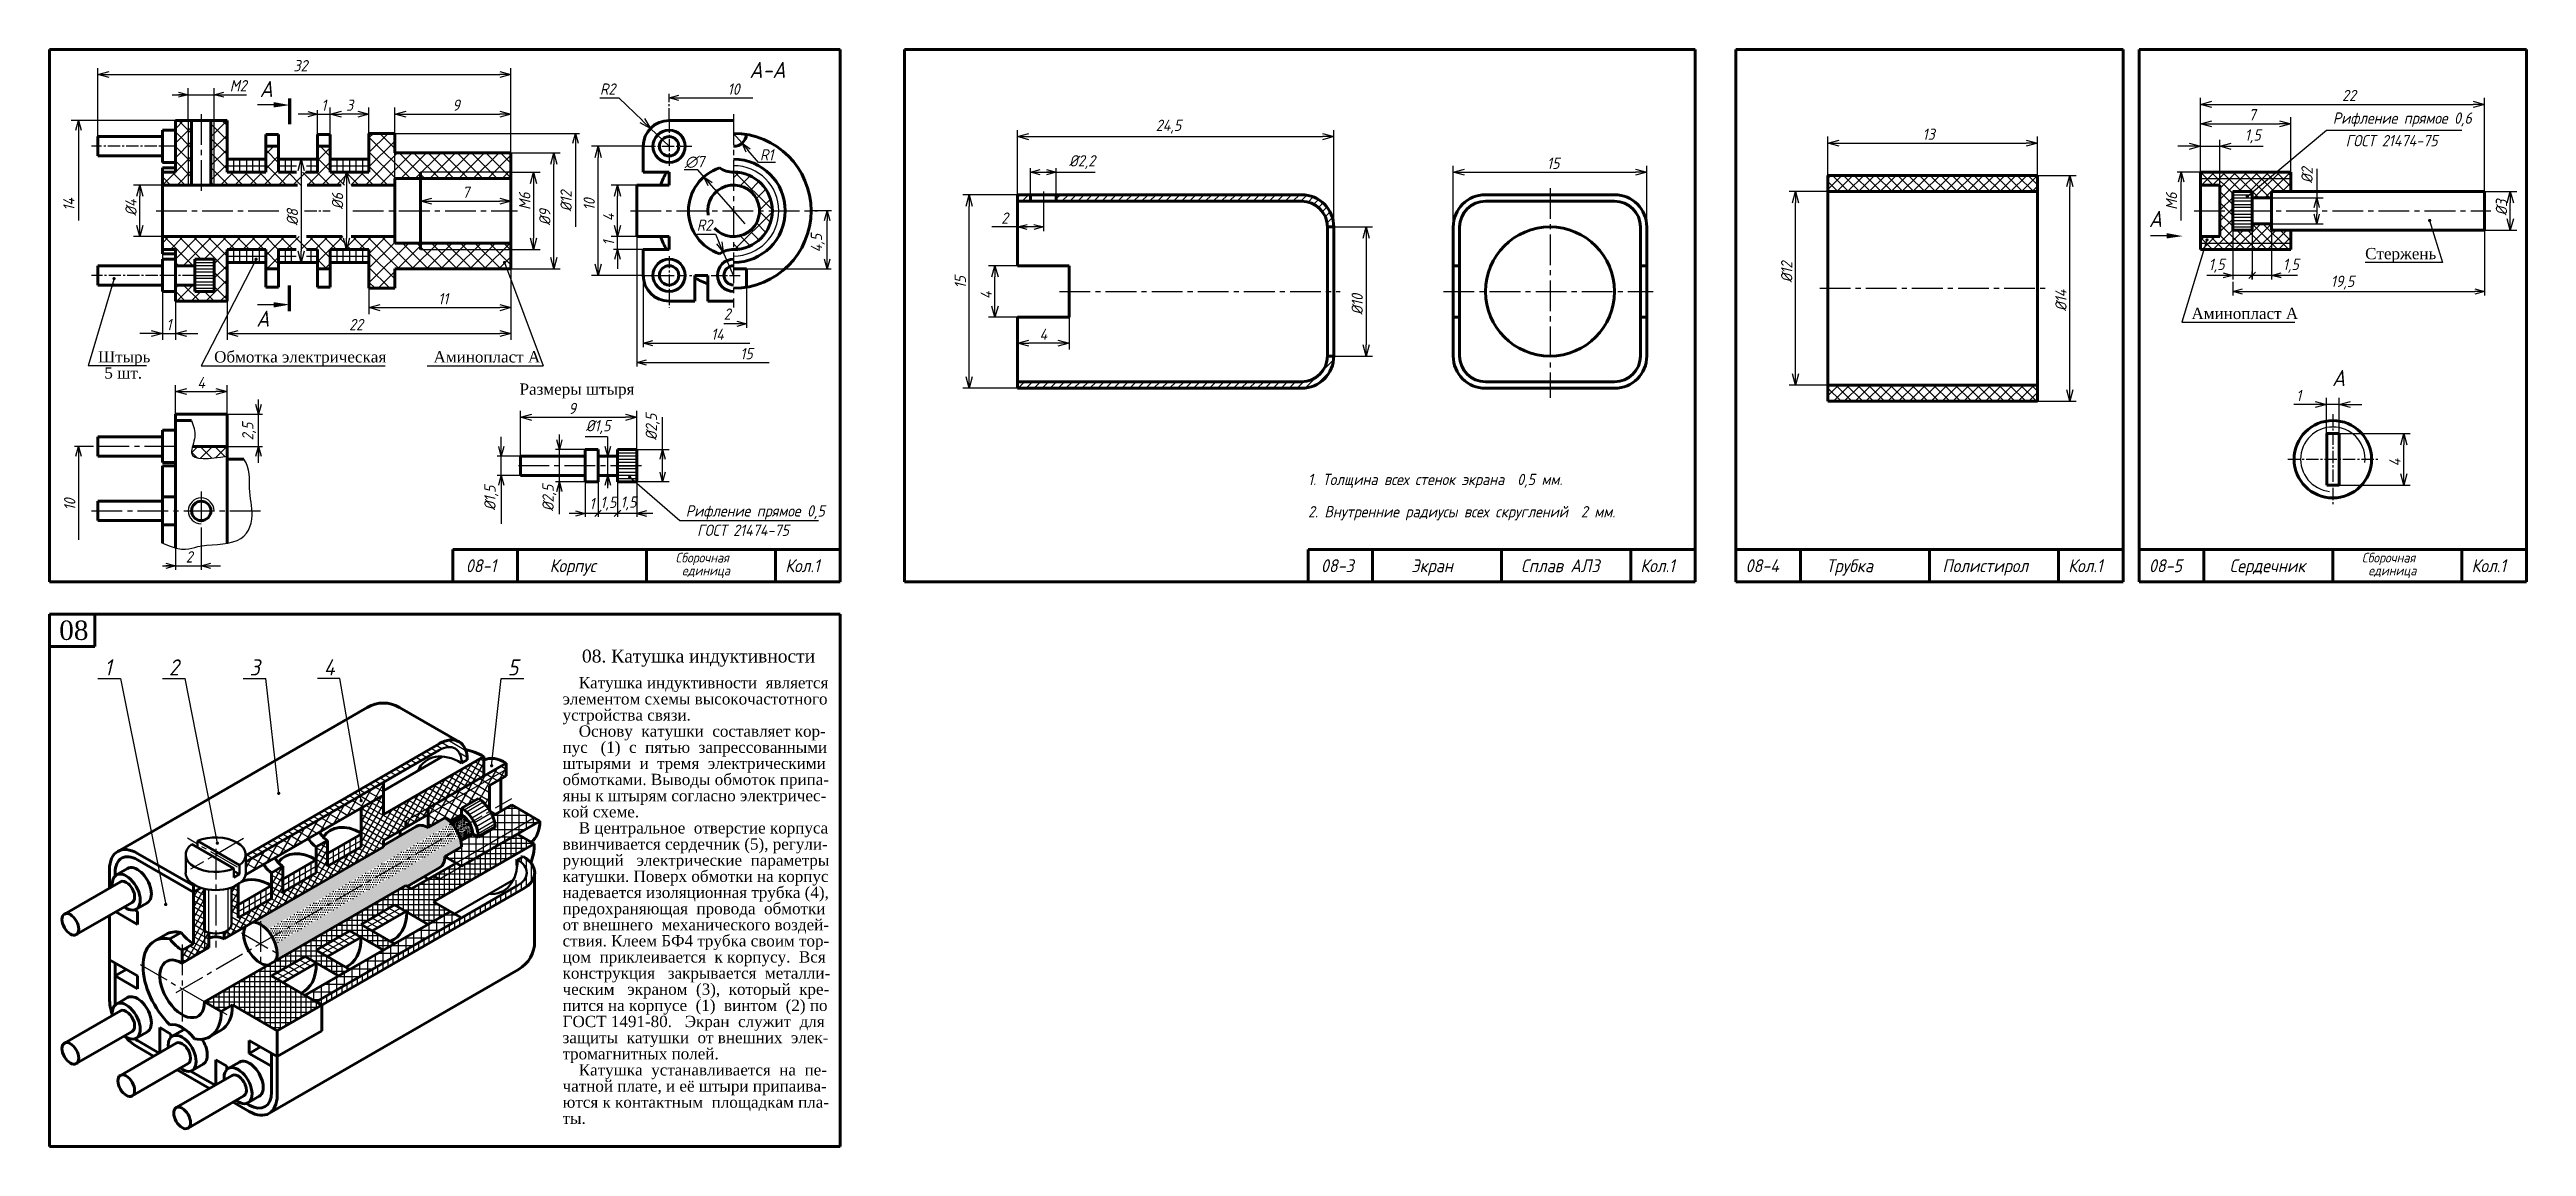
# Model space of a CAD drawing. Header units: millimetres. Extents: x -255 to 513, y 132 to 472.
import ezdxf

# ---------------------------------------------------------------- set-up
doc = ezdxf.new("R2010")
doc.units = ezdxf.units.MM
doc.header["$LTSCALE"] = 0.5
doc.linetypes.add('CENTER2', pattern=[28.575, 19.05, -3.175, 3.175, -3.175])
doc.linetypes.add('осевая2', pattern=[28.575, 19.05, -3.175, 3.175, -3.175])
doc.layers.get('Defpoints').update_dxf_attribs({"color": 5})
doc.styles.get("Standard").update_dxf_attribs({"font": 'isocpeui.ttf', "width": 0.9})
doc.styles.add('стиль1', font='TIMES.TTF')
doc.dimstyles.new('Standart 1', dxfattribs={"dimtxt": 3.5, "dimasz": 3.5, "dimexe": 2, "dimexo": 0, "dimgap": 1, "dimtad": 1, "dimtoh": 1, "dimdec": 0, "dimtxsty": 'Standard', "dimblk": 'OPEN30', "dimcen": 2.5, "dimadec": 0, "dimazin": 0, "dimtfac": 1, "dimtdec": 0, "dimtmove": 0, "dimatfit": 3, "dimldrblk": 'DOTSMALL', "dimfxl": 0, "dimarcsym": 0})
pattern_1 = [(45, (8, -29), (-2.245064, 2.245064), []), (135, (8, -29), (-2.245064, -2.245064), [])]

msp = doc.modelspace()

# ---------------------------------------------------------------- texts
at = {"color": 7, "lineweight": -3, "width": 0.9}
for s, p in [('А', (-189.86, 457.27)), ('А-А', (-38.08, 463.18)), ('А', (-190.92, 386.1))]:
    msp.add_text(s, height=5, dxfattribs=at).set_placement(p)
at = {"lineweight": -3, "width": 0.9}
for s, height, p in [('Рифление прямое 0,6', 3.5, (452.6, 449)), ('ГОСТ 21474-75', 3.5, (456.6, 442)), ('A', 5, (395.6, 417)), ('A', 5, (452.35, 367.67)), ('Рифление прямое 0,5', 3.5, (-57.83, 327.24)), ('ГОСТ 21474-75', 3.5, (-54.32, 321.25)), ('1', 5, (-238, 278)), ('2', 5, (-218, 278)), ('3', 5, (-193, 278)), ('4', 5, (-170, 278)), ('5', 5, (-113, 278))]:
    msp.add_text(s, height=height, dxfattribs=at).set_placement(p)
at = {"lineweight": -3, "style": 'стиль1'}
for s, p in [('Стержень', (462.6, 407)), ('Аминопласт А', (408.78, 388.46)), ('Штырь', (-240, 375)), ('Обмотка электрическая', (-204, 375)), ('Аминопласт А', (-136, 375)), ('5 шт.', (-238, 370)), ('Размеры штыря', (-109.34, 365))]:
    msp.add_text(s, height=3.5, dxfattribs=at).set_placement(p)
at = {"width": 0.9}
for s, height, p in [('1. Толщина всех стенок экрана  0,5 мм.', 3.5, (135, 337)), ('2. Внутренние радиусы всех cкруглений  2 мм.', 3.5, (135, 327)), ('Сборочная', 3, (-61, 313)), ('Сборочная', 3, (461.6, 313)), ('08-1', 4, (-126, 310)), ('Корпус', 4, (-100, 310)), ('единица', 3, (-59, 309)), ('Кол.1', 4, (-27, 310)), ('08-3', 4, (139, 310)), ('Экран', 4, (167, 310)), ('Сплав АЛ3', 4, (201, 310)), ('Кол.1', 4, (238, 310)), ('08-4', 4, (270.6, 310)), ('Трубка', 4, (295.6, 310)), ('Полистирол', 4, (331.6, 310)), ('Кол.1', 4, (370.6, 310)), ('08-5', 4, (395.6, 310)), ('Сердечник', 4, (420.6, 310)), ('единица', 3, (463.6, 309)), ('Кол.1', 4, (495.6, 310))]:
    msp.add_text(s, height=height, dxfattribs=at).set_placement(p)
at = {"lineweight": 30, "style": 'стиль1'}
msp.add_text('08', height=6, dxfattribs=at).set_placement((-252, 289))
at = {"style": 'стиль1'}
for s, height, p in [('08. Катушка индуктивности', 4, (-90, 282)), ('Катушка индуктивности  является', 3.5, (-91, 274)), ('элементом схемы высокочастотного', 3.5, (-96, 269)), ('устройства связи.', 3.5, (-96, 264)), ('Основу  катушки  составляет кор-', 3.5, (-91, 259)), ('пус   (1)  с  пятью  запрессованными', 3.5, (-96, 254)), ('штырями  и  тремя  электрическими ', 3.5, (-96, 249)), ('обмотками. Выводы обмоток припа-', 3.5, (-96, 244)), ('яны к штырям согласно электричес-', 3.5, (-96, 239)), ('кой схеме.', 3.5, (-96, 234)), ('В центральное  отверстие корпуса', 3.5, (-91, 229)), ('рующий   электрические  параметры', 3.5, (-96, 219)), ('ввинчивается сердечник (5), регули-', 3.5, (-96, 224)), ('катушки. Поверх обмотки на корпус', 3.5, (-96, 214)), ('надевается изоляционная трубка (4),', 3.5, (-96, 209)), ('предохраняющая  провода  обмотки', 3.5, (-96, 204)), ('от внешнего  механического воздей-', 3.5, (-96, 199)), ('цом  приклеивается  к корпусу.  Вся  ', 3.5, (-96, 189)), ('ствия. Клеем БФ4 трубка своим тор-', 3.5, (-96, 194)), ('конструкция   закрывается  металли-', 3.5, (-96, 184)), ('ческим   экраном  (3),  который  кре-', 3.5, (-96, 179)), ('пится на корпусе  (1)  винтом  (2) по', 3.5, (-96, 174)), ('ГОСТ 1491-80.   Экран  служит  для', 3.5, (-96, 169)), ('тромагнитных полей.', 3.5, (-96, 159)), ('защиты  катушки  от внешних  элек-', 3.5, (-96, 164)), ('Катушка  устанавливается  на  пе-', 3.5, (-91, 154)), ('чатной плате, и её штыри припаива-', 3.5, (-96, 149)), ('ются к контактным  площадкам пла-', 3.5, (-96, 144)), ('ты.', 3.5, (-96, 139))]:
    msp.add_text(s, height=height, dxfattribs=at).set_placement(p)
at = {"lineweight": -3, "char_height": 3.5, "attachment_point": 5}
for s, insert in [('M2', (-196.52, 460.79)), ('10', (-43, 459.75)), ('1', (-170, 454.75)), ('∅7', (-55.11, 437.15)), ('R1', (-32.75, 439.36)), ('%%c2,2', (65, 437.1)), ('R2', (-52.04, 417.56)), ('1,5', (416.6, 405)), ('1,5', (439.6, 405)), ('19,5', (455.6, 399.75)), ('2', (-45, 390)), ('14', (-48, 383.75)), ('15', (-39, 377.75)), ('%%c1,5', (-85, 355)), ('1', (-86.9, 331.26)), ('1,5', (-81.82, 331.26)), ('1,5', (-75.59, 331.32)), ('2', (-211.7, 314.75))]:
    msp.add_mtext(s, dxfattribs=dict(at, insert=insert))
at = {"lineweight": -3, "char_height": 3.5, "attachment_point": 5, "rotation": 90}
for s, insert in [('%%c2', (444.6, 433)), ('14', (-249, 424)), ('M6', (402.6, 425)), ('4,5', (-16.92, 412)), ('1', (-81.75, 412)), ('2,5', (-193.17, 353.61)), ('%%c2,5', (-68.1, 355)), ('10', (-248.75, 331)), ('%%c1,5', (-118.1, 333)), ('%%c2,5', (-100.1, 333))]:
    msp.add_mtext(s, dxfattribs=dict(at, insert=insert))
at = {"insert": (-94.92, 425), "char_height": 3.5, "attachment_point": 5, "rotation": 90}
msp.add_mtext('%%c12', dxfattribs=at)
at = {"insert": (41, 419.75), "char_height": 3.5, "attachment_point": 5}
msp.add_mtext('2', dxfattribs=at)

# ---------------------------------------------------------------- blocks, each defined once
blk = doc.blocks.new('_Open30')
at = {"color": 0, "linetype": 'ByBlock', "lineweight": -2}
for p, q in [((-1, 0.27), (0, 0)), ((0, 0), (-1, -0.27)), ((0, 0), (-1, 0))]:
    blk.add_line(p, q, dxfattribs=at)
blk = doc.blocks.new('*D35')
at = {"color": 0, "lineweight": -2}
for p, q in [((-112, 434), (-103, 434)), ((-105, 430.5), (-105, 413.5)), ((-112, 410), (-103, 410))]:
    blk.add_line(p, q, dxfattribs=at)
at = {"layer": 'Defpoints', "color": 0}
for p in [(-112, 434), (-112, 410), (-105, 410)]:
    blk.add_point(p, dxfattribs=at)
at = {"color": 0, "lineweight": -2, "xscale": 3.5, "yscale": 3.5, "zscale": 3.5}
for p, rotation in [((-105, 434), 90), ((-105, 410), 270)]:
    blk.add_blockref('_Open30', p, dxfattribs=dict(at, rotation=rotation))
at = {"color": 0, "lineweight": -3, "insert": (-107.75, 425), "char_height": 3.5, "attachment_point": 5, "rotation": 90}
blk.add_mtext('M6', dxfattribs=at)
blk = doc.blocks.new('_DotSmall')
at = {"color": 0, "linetype": 'ByBlock', "const_width": 0.5}
blk.add_lwpolyline([(-0.0625, 0, 1), (0.0625, 0, 1)], format="xyb", close=True, dxfattribs=at)
blk = doc.blocks.new('*D36')
at = {"color": 0, "lineweight": -2}
for p, q in [((-112, 440), (-96.75, 440)), ((-98.75, 407.5), (-98.75, 436.5)), ((-112, 404), (-96.75, 404))]:
    blk.add_line(p, q, dxfattribs=at)
at = {"layer": 'Defpoints', "color": 0}
for p in [(-112, 440), (-98.75, 440), (-112, 404)]:
    blk.add_point(p, dxfattribs=at)
at = {"color": 0, "lineweight": -2, "xscale": 3.5, "yscale": 3.5, "zscale": 3.5}
for p, rotation in [((-98.75, 440), 90), ((-98.75, 404), 270)]:
    blk.add_blockref('_Open30', p, dxfattribs=dict(at, rotation=rotation))
at = {"color": 0, "lineweight": -3, "insert": (-101.5, 420), "char_height": 3.5, "attachment_point": 5, "rotation": 90}
blk.add_mtext('%%c9', dxfattribs=at)
blk = doc.blocks.new('*D37')
at = {"color": 0, "lineweight": -2}
for p, q in [((-140, 412), (-140, 427)), ((-136.5, 425), (-115.5, 425)), ((-112, 412), (-112, 427))]:
    blk.add_line(p, q, dxfattribs=at)
at = {"layer": 'Defpoints', "color": 0}
for p in [(-112, 425), (-140, 412), (-112, 412)]:
    blk.add_point(p, dxfattribs=at)
at = {"color": 0, "lineweight": -2, "xscale": 3.5, "yscale": 3.5, "zscale": 3.5, "rotation": 180}
blk.add_blockref('_Open30', (-140, 425), dxfattribs=at)
at = {"color": 0, "lineweight": -2, "xscale": 3.5, "yscale": 3.5, "zscale": 3.5}
blk.add_blockref('_Open30', (-112, 425), dxfattribs=at)
at = {"color": 0, "lineweight": -3, "insert": (-126, 427.77), "char_height": 3.5, "attachment_point": 5}
blk.add_mtext('7', dxfattribs=at)
blk = doc.blocks.new('*D38')
at = {"color": 0, "lineweight": -2}
for p, q in [((-148, 432), (-148, 454)), ((-112, 432), (-112, 454)), ((-144.5, 452), (-115.5, 452))]:
    blk.add_line(p, q, dxfattribs=at)
at = {"layer": 'Defpoints', "color": 0}
for p in [(-112, 452), (-148, 432), (-112, 432)]:
    blk.add_point(p, dxfattribs=at)
at = {"color": 0, "lineweight": -2, "xscale": 3.5, "yscale": 3.5, "zscale": 3.5, "rotation": 180}
blk.add_blockref('_Open30', (-148, 452), dxfattribs=at)
at = {"color": 0, "lineweight": -2, "xscale": 3.5, "yscale": 3.5, "zscale": 3.5}
blk.add_blockref('_Open30', (-112, 452), dxfattribs=at)
at = {"color": 0, "lineweight": -3, "insert": (-129, 454.75), "char_height": 3.5, "attachment_point": 5}
blk.add_mtext('9', dxfattribs=at)
blk = doc.blocks.new('*D39')
at = {"color": 0, "lineweight": -2}
for p, q in [((-163, 434), (-161, 434)), ((-163, 430.5), (-163, 413.5)), ((-163, 410), (-161, 410))]:
    blk.add_line(p, q, dxfattribs=at)
at = {"layer": 'Defpoints', "color": 0}
for p in [(-163, 434), (-163, 410), (-163, 410)]:
    blk.add_point(p, dxfattribs=at)
at = {"color": 0, "lineweight": -2, "xscale": 3.5, "yscale": 3.5, "zscale": 3.5}
for p, rotation in [((-163, 434), 90), ((-163, 410), 270)]:
    blk.add_blockref('_Open30', p, dxfattribs=dict(at, rotation=rotation))
at = {"color": 0, "lineweight": -3, "insert": (-165.75, 425), "char_height": 3.5, "attachment_point": 5, "rotation": 90}
blk.add_mtext('%%c6', dxfattribs=at)
blk = doc.blocks.new('*D40')
at = {"color": 0, "lineweight": -2}
for p, q in [((-177, 438), (-175, 438)), ((-177, 434.5), (-177, 409.5)), ((-177, 406), (-175, 406))]:
    blk.add_line(p, q, dxfattribs=at)
at = {"layer": 'Defpoints', "color": 0}
for p in [(-177, 438), (-177, 406), (-177, 406)]:
    blk.add_point(p, dxfattribs=at)
at = {"color": 0, "lineweight": -2, "xscale": 3.5, "yscale": 3.5, "zscale": 3.5}
for p, rotation in [((-177, 438), 90), ((-177, 406), 270)]:
    blk.add_blockref('_Open30', p, dxfattribs=dict(at, rotation=rotation))
at = {"color": 0, "lineweight": -3, "insert": (-179.75, 420), "char_height": 3.5, "attachment_point": 5, "rotation": 90}
blk.add_mtext('%%c8', dxfattribs=at)
blk = doc.blocks.new('*D41')
at = {"color": 0, "lineweight": -2}
for p, q in [((-220, 430), (-229, 430)), ((-227, 417.5), (-227, 426.5)), ((-220, 414), (-229, 414))]:
    blk.add_line(p, q, dxfattribs=at)
at = {"layer": 'Defpoints', "color": 0}
for p in [(-227, 430), (-220, 430), (-220, 414)]:
    blk.add_point(p, dxfattribs=at)
at = {"color": 0, "lineweight": -2, "xscale": 3.5, "yscale": 3.5, "zscale": 3.5}
for p, rotation in [((-227, 430), 90), ((-227, 414), 270)]:
    blk.add_blockref('_Open30', p, dxfattribs=dict(at, rotation=rotation))
at = {"color": 0, "lineweight": -3, "insert": (-229.75, 423), "char_height": 3.5, "attachment_point": 5, "rotation": 90}
blk.add_mtext('%%c4', dxfattribs=at)
blk = doc.blocks.new('*D42')
at = {"color": 0, "lineweight": -2}
for p, q in [((-71, 442), (-87, 442)), ((-85, 405.5), (-85, 438.5)), ((-71, 402), (-87, 402))]:
    blk.add_line(p, q, dxfattribs=at)
at = {"layer": 'Defpoints', "color": 0}
for p in [(-85, 442), (-71, 442), (-71, 402)]:
    blk.add_point(p, dxfattribs=at)
at = {"color": 0, "lineweight": -2, "xscale": 3.5, "yscale": 3.5, "zscale": 3.5}
for p, rotation in [((-85, 442), 90), ((-85, 402), 270)]:
    blk.add_blockref('_Open30', p, dxfattribs=dict(at, rotation=rotation))
at = {"color": 0, "lineweight": -3, "insert": (-87.75, 424), "char_height": 3.5, "attachment_point": 5, "rotation": 90}
blk.add_mtext('10', dxfattribs=at)
blk = doc.blocks.new('*D43')
at = {"color": 0, "lineweight": -2}
for p, q in [((-73, 430), (-81, 430)), ((-79, 417.5), (-79, 426.5)), ((-73, 414), (-81, 414))]:
    blk.add_line(p, q, dxfattribs=at)
at = {"layer": 'Defpoints', "color": 0}
for p in [(-79, 430), (-73, 430), (-73, 414)]:
    blk.add_point(p, dxfattribs=at)
at = {"color": 0, "lineweight": -2, "xscale": 3.5, "yscale": 3.5, "zscale": 3.5}
for p, rotation in [((-79, 430), 90), ((-79, 414), 270)]:
    blk.add_blockref('_Open30', p, dxfattribs=dict(at, rotation=rotation))
at = {"color": 0, "lineweight": -3, "insert": (-81.75, 420), "char_height": 3.5, "attachment_point": 5, "rotation": 90}
blk.add_mtext('4', dxfattribs=at)
blk = doc.blocks.new('*D44')
at = {"color": 0, "lineweight": -2}
for p, q in [((-240, 445), (-240, 466.25)), ((-236.5, 464.25), (-115.5, 464.25)), ((-112, 453.25), (-112, 466.25))]:
    blk.add_line(p, q, dxfattribs=at)
at = {"layer": 'Defpoints', "color": 0}
for p in [(-112, 464.25), (-112, 453.25), (-240, 445)]:
    blk.add_point(p, dxfattribs=at)
at = {"color": 0, "lineweight": -2, "xscale": 3.5, "yscale": 3.5, "zscale": 3.5, "rotation": 180}
blk.add_blockref('_Open30', (-240, 464.25), dxfattribs=at)
at = {"color": 0, "lineweight": -2, "xscale": 3.5, "yscale": 3.5, "zscale": 3.5}
blk.add_blockref('_Open30', (-112, 464.25), dxfattribs=at)
at = {"color": 0, "lineweight": -3, "insert": (-177.24, 467), "char_height": 3.5, "attachment_point": 5}
blk.add_mtext('32', dxfattribs=at)
blk = doc.blocks.new('*D45')
at = {"color": 0, "lineweight": -2}
for p, q in [((-168, 445.67), (-168, 454)), ((-156, 446), (-156, 454)), ((-159.5, 452), (-164.5, 452))]:
    blk.add_line(p, q, dxfattribs=at)
at = {"layer": 'Defpoints', "color": 0}
for p in [(-168, 452), (-168, 445.67), (-156, 446)]:
    blk.add_point(p, dxfattribs=at)
at = {"color": 0, "lineweight": -2, "xscale": 3.5, "yscale": 3.5, "zscale": 3.5, "rotation": 180}
blk.add_blockref('_Open30', (-168, 452), dxfattribs=at)
at = {"color": 0, "lineweight": -2, "xscale": 3.5, "yscale": 3.5, "zscale": 3.5}
blk.add_blockref('_Open30', (-156, 452), dxfattribs=at)
at = {"color": 0, "lineweight": -3, "insert": (-162, 454.75), "char_height": 3.5, "attachment_point": 5}
blk.add_mtext('3', dxfattribs=at)
blk = doc.blocks.new('*D46')
at = {"color": 0, "lineweight": -2}
for p, q in [((-84.46, 457), (-78.62, 457)), ((-78.62, 457), (-71.29, 449.97)), ((-63, 442), (-68.77, 447.54))]:
    blk.add_line(p, q, dxfattribs=at)
at = {"layer": 'Defpoints', "color": 0}
for p in [(-68.77, 447.54), (-63, 442)]:
    blk.add_point(p, dxfattribs=at)
at = {"color": 0, "lineweight": -2, "xscale": 3.5, "yscale": 3.5, "zscale": 3.5, "rotation": 316.1544431394481}
blk.add_blockref('_Open30', (-68.77, 447.54), dxfattribs=at)
at = {"color": 0, "lineweight": -3, "insert": (-82.04, 459.75), "char_height": 3.5, "attachment_point": 5}
blk.add_mtext('R2', dxfattribs=at)
blk = doc.blocks.new('*D47')
at = {"color": 0, "lineweight": -2}
for p, q in [((-216, 359), (-216, 368)), ((-212.5, 366), (-203.5, 366)), ((-200, 359), (-200, 368))]:
    blk.add_line(p, q, dxfattribs=at)
at = {"layer": 'Defpoints', "color": 0}
for p in [(-200, 366), (-216, 359), (-200, 359)]:
    blk.add_point(p, dxfattribs=at)
at = {"color": 0, "lineweight": -2, "xscale": 3.5, "yscale": 3.5, "zscale": 3.5, "rotation": 180}
blk.add_blockref('_Open30', (-216, 366), dxfattribs=at)
at = {"color": 0, "lineweight": -2, "xscale": 3.5, "yscale": 3.5, "zscale": 3.5}
blk.add_blockref('_Open30', (-200, 366), dxfattribs=at)
at = {"color": 0, "lineweight": -3, "insert": (-208, 368.75), "char_height": 3.5, "attachment_point": 5}
blk.add_mtext('4', dxfattribs=at)
blk = doc.blocks.new('*D48')
at = {"color": 0, "lineweight": -2}
for p, q in [((-112, 404), (-112, 390)), ((-156, 398), (-156, 390)), ((-152.5, 392), (-115.5, 392))]:
    blk.add_line(p, q, dxfattribs=at)
at = {"layer": 'Defpoints', "color": 0}
for p in [(-112, 404), (-156, 398), (-112, 392)]:
    blk.add_point(p, dxfattribs=at)
at = {"color": 0, "lineweight": -2, "xscale": 3.5, "yscale": 3.5, "zscale": 3.5, "rotation": 180}
blk.add_blockref('_Open30', (-156, 392), dxfattribs=at)
at = {"color": 0, "lineweight": -2, "xscale": 3.5, "yscale": 3.5, "zscale": 3.5}
blk.add_blockref('_Open30', (-112, 392), dxfattribs=at)
at = {"color": 0, "lineweight": -3, "insert": (-133, 394.75), "char_height": 3.5, "attachment_point": 5}
blk.add_mtext('11', dxfattribs=at)
blk = doc.blocks.new('*D49')
at = {"color": 0, "lineweight": -2}
for p, q in [((-200, 394), (-200, 382)), ((-112, 394), (-112, 382)), ((-196.5, 384), (-115.5, 384))]:
    blk.add_line(p, q, dxfattribs=at)
at = {"layer": 'Defpoints', "color": 0}
for p in [(-200, 394), (-112, 394), (-112, 384)]:
    blk.add_point(p, dxfattribs=at)
at = {"color": 0, "lineweight": -2, "xscale": 3.5, "yscale": 3.5, "zscale": 3.5, "rotation": 180}
blk.add_blockref('_Open30', (-200, 384), dxfattribs=at)
at = {"color": 0, "lineweight": -2, "xscale": 3.5, "yscale": 3.5, "zscale": 3.5}
blk.add_blockref('_Open30', (-112, 384), dxfattribs=at)
at = {"color": 0, "lineweight": -3, "insert": (-160, 386.75), "char_height": 3.5, "attachment_point": 5}
blk.add_mtext('22', dxfattribs=at)
blk = doc.blocks.new('*D50')
at = {"color": 0, "lineweight": -2}
for p, q in [((-109, 346), (-109, 360)), ((-105.5, 358), (-76.5, 358)), ((-73, 348), (-73, 360))]:
    blk.add_line(p, q, dxfattribs=at)
at = {"layer": 'Defpoints', "color": 0}
for p in [(-73, 358), (-109, 346), (-73, 348)]:
    blk.add_point(p, dxfattribs=at)
at = {"color": 0, "lineweight": -2, "xscale": 3.5, "yscale": 3.5, "zscale": 3.5, "rotation": 180}
blk.add_blockref('_Open30', (-109, 358), dxfattribs=at)
at = {"color": 0, "lineweight": -2, "xscale": 3.5, "yscale": 3.5, "zscale": 3.5}
blk.add_blockref('_Open30', (-73, 358), dxfattribs=at)
at = {"color": 0, "lineweight": -3, "insert": (-93, 360.75), "char_height": 3.5, "attachment_point": 5}
blk.add_mtext('9', dxfattribs=at)
blk = doc.blocks.new('*D51')
at = {"color": 0, "lineweight": -2}
for p, q in [((-220, 409), (-220, 382)), ((-216, 394), (-216, 382)), ((-223.5, 384), (-227, 384)), ((-220, 384), (-216, 384)), ((-212.5, 384), (-209, 384))]:
    blk.add_line(p, q, dxfattribs=at)
at = {"layer": 'Defpoints', "color": 0}
for p in [(-220, 409), (-216, 394), (-216, 384)]:
    blk.add_point(p, dxfattribs=at)
at = {"color": 0, "lineweight": -2, "xscale": 3.5, "yscale": 3.5, "zscale": 3.5}
blk.add_blockref('_Open30', (-220, 384), dxfattribs=at)
at = {"color": 0, "lineweight": -2, "xscale": 3.5, "yscale": 3.5, "zscale": 3.5, "rotation": 180}
blk.add_blockref('_Open30', (-216, 384), dxfattribs=at)
at = {"color": 0, "lineweight": -3, "insert": (-218, 386.75), "char_height": 3.5, "attachment_point": 5}
blk.add_mtext('1', dxfattribs=at)
blk = doc.blocks.new('*D52')
at = {"color": 0, "lineweight": -2}
for p, q in [((454.6, 353), (476.6, 353)), ((474.6, 340.5), (474.6, 349.5)), ((454.6, 337), (476.6, 337))]:
    blk.add_line(p, q, dxfattribs=at)
at = {"layer": 'Defpoints', "color": 0}
for p in [(454.6, 353), (474.6, 353), (454.6, 337)]:
    blk.add_point(p, dxfattribs=at)
at = {"color": 0, "lineweight": -2, "xscale": 3.5, "yscale": 3.5, "zscale": 3.5}
for p, rotation in [((474.6, 353), 90), ((474.6, 337), 270)]:
    blk.add_blockref('_Open30', p, dxfattribs=dict(at, rotation=rotation))
at = {"color": 0, "lineweight": -3, "insert": (471.85, 344), "char_height": 3.5, "attachment_point": 5, "rotation": 90}
blk.add_mtext('4', dxfattribs=at)
blk = doc.blocks.new('*D53')
at = {"color": 0, "lineweight": -2}
for p, q in [((447.1, 362), (440.46, 362)), ((450.6, 353), (450.6, 364)), ((454.6, 362), (450.6, 362)), ((454.6, 353), (454.6, 364)), ((458.1, 362), (461.6, 362))]:
    blk.add_line(p, q, dxfattribs=at)
at = {"layer": 'Defpoints', "color": 0}
for p in [(454.6, 362), (450.6, 353), (454.6, 353)]:
    blk.add_point(p, dxfattribs=at)
at = {"color": 0, "lineweight": -2, "xscale": 3.5, "yscale": 3.5, "zscale": 3.5}
blk.add_blockref('_Open30', (450.6, 362), dxfattribs=at)
at = {"color": 0, "lineweight": -2, "xscale": 3.5, "yscale": 3.5, "zscale": 3.5, "rotation": 180}
blk.add_blockref('_Open30', (454.6, 362), dxfattribs=at)
at = {"color": 0, "lineweight": -3, "insert": (442.03, 364.75), "char_height": 3.5, "attachment_point": 5}
blk.add_mtext('1', dxfattribs=at)
blk = doc.blocks.new('*D54')
at = {"color": 0, "lineweight": -2}
for p, q in [((499.6, 428), (509.6, 428)), ((507.6, 419.5), (507.6, 424.5)), ((499.6, 416), (509.6, 416))]:
    blk.add_line(p, q, dxfattribs=at)
at = {"layer": 'Defpoints', "color": 0}
for p in [(499.6, 428), (507.6, 428), (499.6, 416)]:
    blk.add_point(p, dxfattribs=at)
at = {"color": 0, "lineweight": -2, "xscale": 3.5, "yscale": 3.5, "zscale": 3.5}
for p, rotation in [((507.6, 428), 90), ((507.6, 416), 270)]:
    blk.add_blockref('_Open30', p, dxfattribs=dict(at, rotation=rotation))
at = {"color": 0, "lineweight": -3, "insert": (504.85, 423), "char_height": 3.5, "attachment_point": 5, "rotation": 90}
blk.add_mtext('%%c3', dxfattribs=at)
blk = doc.blocks.new('*D55')
at = {"color": 0, "lineweight": -2}
for p, q in [((408.1, 442), (404.6, 442)), ((411.6, 434), (411.6, 444)), ((411.6, 442), (417.6, 442)), ((417.6, 430), (417.6, 444)), ((421.1, 442), (431.01, 442))]:
    blk.add_line(p, q, dxfattribs=at)
at = {"layer": 'Defpoints', "color": 0}
for p in [(417.6, 442), (411.6, 434), (417.6, 430)]:
    blk.add_point(p, dxfattribs=at)
at = {"color": 0, "lineweight": -2, "xscale": 3.5, "yscale": 3.5, "zscale": 3.5}
blk.add_blockref('_Open30', (411.6, 442), dxfattribs=at)
at = {"color": 0, "lineweight": -2, "xscale": 3.5, "yscale": 3.5, "zscale": 3.5, "rotation": 180}
blk.add_blockref('_Open30', (417.6, 442), dxfattribs=at)
at = {"color": 0, "lineweight": -3, "insert": (427.8, 445.1), "char_height": 3.5, "attachment_point": 5}
blk.add_mtext('1,5', dxfattribs=at)
blk = doc.blocks.new('*D56')
at = {"color": 0, "lineweight": -2}
for p, q in [((411.6, 443.25), (411.6, 451)), ((415.1, 449), (436.1, 449)), ((439.6, 434), (439.6, 451))]:
    blk.add_line(p, q, dxfattribs=at)
at = {"layer": 'Defpoints', "color": 0}
for p in [(439.6, 449), (411.6, 443.25), (439.6, 434)]:
    blk.add_point(p, dxfattribs=at)
at = {"color": 0, "lineweight": -2, "xscale": 3.5, "yscale": 3.5, "zscale": 3.5, "rotation": 180}
blk.add_blockref('_Open30', (411.6, 449), dxfattribs=at)
at = {"color": 0, "lineweight": -2, "xscale": 3.5, "yscale": 3.5, "zscale": 3.5}
blk.add_blockref('_Open30', (439.6, 449), dxfattribs=at)
at = {"color": 0, "lineweight": -3, "insert": (427.6, 451.77), "char_height": 3.5, "attachment_point": 5}
blk.add_mtext('7', dxfattribs=at)
blk = doc.blocks.new('*D57')
at = {"color": 0, "lineweight": -2}
for p, q in [((411.6, 450.25), (411.6, 457)), ((415.1, 455), (496.1, 455)), ((499.6, 428), (499.6, 457))]:
    blk.add_line(p, q, dxfattribs=at)
at = {"layer": 'Defpoints', "color": 0}
for p in [(499.6, 455), (411.6, 450.25), (499.6, 428)]:
    blk.add_point(p, dxfattribs=at)
at = {"color": 0, "lineweight": -2, "xscale": 3.5, "yscale": 3.5, "zscale": 3.5, "rotation": 180}
blk.add_blockref('_Open30', (411.6, 455), dxfattribs=at)
at = {"color": 0, "lineweight": -2, "xscale": 3.5, "yscale": 3.5, "zscale": 3.5}
blk.add_blockref('_Open30', (499.6, 455), dxfattribs=at)
at = {"color": 0, "lineweight": -3, "insert": (457.6, 457.75), "char_height": 3.5, "attachment_point": 5}
blk.add_mtext('22', dxfattribs=at)
blk = doc.blocks.new('*D64')
at = {"color": 0, "lineweight": -2}
for p, q in [((296.1, 433), (296.1, 445)), ((299.6, 443), (357.6, 443)), ((361.1, 433), (361.1, 445))]:
    blk.add_line(p, q, dxfattribs=at)
at = {"layer": 'Defpoints', "color": 0}
for p in [(361.1, 443), (296.1, 433), (361.1, 433)]:
    blk.add_point(p, dxfattribs=at)
at = {"color": 0, "lineweight": -2, "xscale": 3.5, "yscale": 3.5, "zscale": 3.5, "rotation": 180}
blk.add_blockref('_Open30', (296.1, 443), dxfattribs=at)
at = {"color": 0, "lineweight": -2, "xscale": 3.5, "yscale": 3.5, "zscale": 3.5}
blk.add_blockref('_Open30', (361.1, 443), dxfattribs=at)
at = {"color": 0, "lineweight": -3, "insert": (327.35, 445.75), "char_height": 3.5, "attachment_point": 5}
blk.add_mtext('13', dxfattribs=at)
blk = doc.blocks.new('*D65')
at = {"color": 0, "lineweight": -2}
for p, q in [((361.1, 433), (373.1, 433)), ((371.1, 366.5), (371.1, 429.5)), ((361.1, 363), (373.1, 363))]:
    blk.add_line(p, q, dxfattribs=at)
at = {"layer": 'Defpoints', "color": 0}
for p in [(361.1, 433), (371.1, 433), (361.1, 363)]:
    blk.add_point(p, dxfattribs=at)
at = {"color": 0, "lineweight": -2, "xscale": 3.5, "yscale": 3.5, "zscale": 3.5}
for p, rotation in [((371.1, 433), 90), ((371.1, 363), 270)]:
    blk.add_blockref('_Open30', p, dxfattribs=dict(at, rotation=rotation))
at = {"color": 0, "lineweight": -3, "insert": (368.35, 394.25), "char_height": 3.5, "attachment_point": 5, "rotation": 90}
blk.add_mtext('%%c14', dxfattribs=at)
blk = doc.blocks.new('*D66')
at = {"color": 0, "lineweight": -2}
for p, q in [((296.1, 428), (284.1, 428)), ((286.1, 371.5), (286.1, 424.5)), ((296.1, 368), (284.1, 368))]:
    blk.add_line(p, q, dxfattribs=at)
at = {"layer": 'Defpoints', "color": 0}
for p in [(286.1, 428), (296.1, 428), (296.1, 368)]:
    blk.add_point(p, dxfattribs=at)
at = {"color": 0, "lineweight": -2, "xscale": 3.5, "yscale": 3.5, "zscale": 3.5}
for p, rotation in [((286.1, 428), 90), ((286.1, 368), 270)]:
    blk.add_blockref('_Open30', p, dxfattribs=dict(at, rotation=rotation))
at = {"color": 0, "lineweight": -3, "insert": (283.35, 403), "char_height": 3.5, "attachment_point": 5, "rotation": 90}
blk.add_mtext('%%c12', dxfattribs=at)
blk = doc.blocks.new('*D58')
at = {"color": 0, "lineweight": -2}
for p, q in [((143, 417), (155, 417)), ((153, 413.5), (153, 380.5)), ((143, 377), (155, 377))]:
    blk.add_line(p, q, dxfattribs=at)
at = {"layer": 'Defpoints', "color": 0}
for p in [(143, 417), (143, 377), (153, 377)]:
    blk.add_point(p, dxfattribs=at)
at = {"color": 0, "lineweight": -2, "xscale": 3.5, "yscale": 3.5, "zscale": 3.5}
for p, rotation in [((153, 417), 90), ((153, 377), 270)]:
    blk.add_blockref('_Open30', p, dxfattribs=dict(at, rotation=rotation))
at = {"color": 0, "lineweight": -3, "insert": (150.25, 393), "char_height": 3.5, "attachment_point": 5, "rotation": 90}
blk.add_mtext('%%c10', dxfattribs=at)
blk = doc.blocks.new('*D59')
at = {"color": 0, "lineweight": -2}
for p, q in [((45, 405), (36, 405)), ((38, 392.5), (38, 401.5)), ((45, 389), (36, 389))]:
    blk.add_line(p, q, dxfattribs=at)
at = {"layer": 'Defpoints', "color": 0}
for p in [(38, 405), (45, 405), (45, 389)]:
    blk.add_point(p, dxfattribs=at)
at = {"color": 0, "lineweight": -2, "xscale": 3.5, "yscale": 3.5, "zscale": 3.5}
for p, rotation in [((38, 405), 90), ((38, 389), 270)]:
    blk.add_blockref('_Open30', p, dxfattribs=dict(at, rotation=rotation))
at = {"color": 0, "lineweight": -3, "insert": (35.25, 395.84), "char_height": 3.5, "attachment_point": 5, "rotation": 90}
blk.add_mtext('4', dxfattribs=at)
blk = doc.blocks.new('*D60')
at = {"color": 0, "lineweight": -2}
for p, q in [((61, 389), (61, 379)), ((45, 381), (45, 383)), ((57.5, 381), (48.5, 381))]:
    blk.add_line(p, q, dxfattribs=at)
at = {"layer": 'Defpoints', "color": 0}
for p in [(61, 389), (45, 381), (45, 381)]:
    blk.add_point(p, dxfattribs=at)
at = {"color": 0, "lineweight": -2, "xscale": 3.5, "yscale": 3.5, "zscale": 3.5, "rotation": 180}
blk.add_blockref('_Open30', (45, 381), dxfattribs=at)
at = {"color": 0, "lineweight": -2, "xscale": 3.5, "yscale": 3.5, "zscale": 3.5}
blk.add_blockref('_Open30', (61, 381), dxfattribs=at)
at = {"color": 0, "lineweight": -3, "insert": (53, 383.75), "char_height": 3.5, "attachment_point": 5}
blk.add_mtext('4', dxfattribs=at)
blk = doc.blocks.new('*D61')
at = {"color": 0, "lineweight": -2}
for p, q in [((45, 427), (45, 447)), ((143, 417), (143, 447)), ((48.5, 445), (139.5, 445))]:
    blk.add_line(p, q, dxfattribs=at)
at = {"layer": 'Defpoints', "color": 0}
for p in [(143, 445), (45, 427), (143, 417)]:
    blk.add_point(p, dxfattribs=at)
at = {"color": 0, "lineweight": -2, "xscale": 3.5, "yscale": 3.5, "zscale": 3.5, "rotation": 180}
blk.add_blockref('_Open30', (45, 445), dxfattribs=at)
at = {"color": 0, "lineweight": -2, "xscale": 3.5, "yscale": 3.5, "zscale": 3.5}
blk.add_blockref('_Open30', (143, 445), dxfattribs=at)
at = {"color": 0, "lineweight": -3, "insert": (91.78, 448.1), "char_height": 3.5, "attachment_point": 5}
blk.add_mtext('24,5', dxfattribs=at)
blk = doc.blocks.new('*D62')
at = {"color": 0, "lineweight": -2}
for p, q in [((180, 417), (180, 436)), ((183.5, 434), (236.5, 434)), ((240, 417), (240, 436))]:
    blk.add_line(p, q, dxfattribs=at)
at = {"layer": 'Defpoints', "color": 0}
for p in [(240, 434), (180, 417), (240, 417)]:
    blk.add_point(p, dxfattribs=at)
at = {"color": 0, "lineweight": -2, "xscale": 3.5, "yscale": 3.5, "zscale": 3.5, "rotation": 180}
blk.add_blockref('_Open30', (180, 434), dxfattribs=at)
at = {"color": 0, "lineweight": -2, "xscale": 3.5, "yscale": 3.5, "zscale": 3.5}
blk.add_blockref('_Open30', (240, 434), dxfattribs=at)
at = {"color": 0, "lineweight": -3, "insert": (211, 436.75), "char_height": 3.5, "attachment_point": 5}
blk.add_mtext('15', dxfattribs=at)
blk = doc.blocks.new('*D63')
at = {"color": 0, "lineweight": -2}
for p, q in [((45, 427), (28, 427)), ((30, 370.5), (30, 423.5)), ((45, 367), (28, 367))]:
    blk.add_line(p, q, dxfattribs=at)
at = {"layer": 'Defpoints', "color": 0}
for p in [(30, 427), (45, 427), (45, 367)]:
    blk.add_point(p, dxfattribs=at)
at = {"color": 0, "lineweight": -2, "xscale": 3.5, "yscale": 3.5, "zscale": 3.5}
for p, rotation in [((30, 427), 90), ((30, 367), 270)]:
    blk.add_blockref('_Open30', p, dxfattribs=dict(at, rotation=rotation))
at = {"color": 0, "lineweight": -3, "insert": (27.25, 399.87), "char_height": 3.5, "attachment_point": 5, "rotation": 90}
blk.add_mtext('15', dxfattribs=at)

# ---------------------------------------------------------------- dimensions: what is measured, and where the dimension line sits
at = {"lineweight": -3}
for base, p1, p2, text, picture, middle in [((-112, 464.25), (-240, 445), (-112, 453.25), '32', '*D44', (-177.24, 464.25)), ((-168, 452), (-156, 446), (-168, 445.67), '3', '*D45', (-162, 452)), ((-112, 452), (-148, 432), (-112, 432), '9', '*D38', (-129, 452)), ((499.6, 455), (411.6, 450.25), (499.6, 428), '22', '*D57', (457.6, 455)), ((439.6, 449), (411.6, 443.25), (439.6, 434), '7', '*D56', (427.6, 449)), ((143, 445), (45, 427), (143, 417), '24,5', '*D61', (91.78, 445)), ((361.1, 443), (296.1, 433), (361.1, 433), '13', '*D64', (327.35, 443)), ((417.6, 442), (411.6, 434), (417.6, 430), '1,5', '*D55', (427.8, 442)), ((240, 434), (180, 417), (240, 417), '15', '*D62', (211, 434)), ((-112, 425), (-140, 412), (-112, 412), '7', '*D37', (-126, 425)), ((-216, 384), (-220, 409), (-216, 394), '1', '*D51', (-218, 384)), ((-112, 392), (-156, 398), (-112, 404), '11', '*D48', (-133, 392)), ((-112, 384), (-200, 394), (-112, 394), '22', '*D49', (-160, 384)), ((45, 381), (61, 389), (45, 381), '4', '*D60', (53, 381)), ((-200, 366), (-216, 359), (-200, 359), '4', '*D47', (-208, 366)), ((-73, 358), (-109, 346), (-73, 348), '9', '*D50', (-93, 358)), ((454.6, 362), (450.6, 353), (454.6, 353), '1', '*D53', (442.03, 362))]:
    dim = msp.add_linear_dim(base=base, p1=p1, p2=p2, text=text, dimstyle='Standart 1', dxfattribs=at)
    dim.commit()
    dim.dimension.update_dxf_attribs({"geometry": picture, "text_midpoint": middle, "dimtype": 160})
dim = msp.add_radius_dim(center=(-63, 442), mpoint=(-68.77, 447.54), text='R2', dimstyle='Standart 1', dxfattribs=at)
dim.commit()
dim.dimension.update_dxf_attribs({"geometry": '*D46', "text_midpoint": (-82.04, 457), "dimtype": 164})
for base, p1, p2, text, picture, middle in [((-177, 406), (-177, 438), (-177, 406), '%%c8', '*D40', (-177, 420)), ((-98.75, 440), (-112, 404), (-112, 440), '%%c9', '*D36', (-98.75, 420)), ((-227, 430), (-220, 414), (-220, 430), '%%c4', '*D41', (-227, 423)), ((-163, 410), (-163, 434), (-163, 410), '%%c6', '*D39', (-163, 425)), ((-105, 410), (-112, 434), (-112, 410), 'M6', '*D35', (-105, 425)), ((-79, 430), (-73, 414), (-73, 430), '4', '*D43', (-79, 420)), ((371.1, 433), (361.1, 363), (361.1, 433), '%%c14', '*D65', (371.1, 394.25)), ((30, 427), (45, 367), (45, 427), '15', '*D63', (30, 399.87)), ((286.1, 428), (296.1, 368), (296.1, 428), '%%c12', '*D66', (286.1, 403)), ((507.6, 428), (499.6, 416), (499.6, 428), '%%c3', '*D54', (507.6, 423)), ((153, 377), (143, 417), (143, 377), '%%c10', '*D58', (153, 393)), ((38, 405), (45, 389), (45, 405), '4', '*D59', (38, 395.84)), ((474.6, 353), (454.6, 337), (454.6, 353), '4', '*D52', (474.6, 344))]:
    dim = msp.add_linear_dim(base=base, p1=p1, p2=p2, angle=90, text=text, dimstyle='Standart 1', dxfattribs=at)
    dim.commit()
    dim.dimension.update_dxf_attribs({"geometry": picture, "text_midpoint": middle, "dimtype": 160})
at = {"lineweight": -3, "ltscale": 0.4}
dim = msp.add_linear_dim(base=(-85, 442), p1=(-71, 402), p2=(-71, 442), angle=90, text='10', dimstyle='Standart 1', dxfattribs=at)
dim.commit()
dim.dimension.update_dxf_attribs({"geometry": '*D42', "text_midpoint": (-85, 424), "dimtype": 160})

# ---------------------------------------------------------------- hatches: boundary and pattern name
at = {"lineweight": -3}
h = msp.add_hatch(dxfattribs=at)
h.set_pattern_fill('ANSI37', color=256, style=0)
h.set_pattern_definition(pattern_1)
h.paths.add_polyline_path([(-211, 450), (-212, 450), (-212, 430), (-211, 430)])
h.paths.add_polyline_path([(-212, 450), (-215.84, 450), (-216, 449.84), (-216, 434), (-220, 434), (-220, 430), (-212, 430)])
h = msp.add_hatch(dxfattribs=at)
h.set_pattern_fill('ANSI37', color=256, style=0)
h.set_pattern_definition(pattern_1)
h.paths.add_polyline_path([(-112, 434), (-140, 434), (-140, 432), (-112, 432)], flags=17)
h.paths.add_polyline_path([(-112, 440), (-148, 440), (-148, 446), (-156, 446), (-156, 434), (-168, 434), (-168, 442), (-172, 442), (-172, 434), (-175.57, 434), (-178.51, 434), (-184, 434), (-184, 442), (-187.92, 442), (-188, 441.92), (-188, 434), (-200, 434), (-200, 450), (-204, 450), (-204, 430), (-178.17, 430), (-175.17, 430), (-164.63, 430), (-161.43, 430), (-148, 430), (-148, 432), (-140, 432), (-140, 434), (-112, 434)])
h.paths.add_polyline_path([(-204, 450), (-205, 450), (-205, 430), (-204, 430)])
h = msp.add_hatch(dxfattribs=at)
h.set_pattern_fill('ANSI37', color=256, style=0)
h.set_pattern_definition([(45, (-253, 312), (-2.245064, 2.245064), []), (135, (-253, 312), (-2.245064, -2.245064), [])])
h.paths.add_polyline_path([(-43, 434), (-43, 430, -0.414214), (-35, 422), (-31, 422, 0.414214)])
h.paths.add_polyline_path([(-31, 422), (-35, 422, -0.414214), (-43, 414), (-43, 410, 0.414214)])
h = msp.add_hatch(dxfattribs=at)
h.set_pattern_fill('ANSI37', color=256, scale=0.75, style=0)
h.set_pattern_definition([(45, (54.8525, 248), (-1.683798, 1.683798), []), (135, (54.8525, 248), (-1.683798, -1.683798), [])])
h.paths.add_polyline_path([(361.1, 428), (361.1, 433), (296.1, 433), (296.1, 428)])
h.paths.add_polyline_path([(361.1, 363), (361.1, 368), (296.1, 368), (296.1, 363)])
h = msp.add_hatch(dxfattribs=at)
h.set_pattern_fill('ANSI37', color=256, scale=0.75, style=0)
h.set_pattern_definition([(45, (366.6025, 287), (-1.683798, 1.683798), []), (135, (366.6025, 287), (-1.683798, -1.683798), [])])
h.paths.add_polyline_path([(411.6, 434), (411.6, 432), (439.6, 432), (439.6, 434)])
h.paths.add_polyline_path([(411.6, 432), (411.6, 430), (417.6, 430), (417.6, 422), (421.6, 422), (421.6, 428), (427.6, 428), (427.6, 426), (433.6, 426), (433.6, 428), (439.6, 428), (439.6, 432)])
h.paths.add_polyline_path([(421.6, 422), (417.6, 422), (417.6, 414), (411.6, 414), (411.6, 412), (439.6, 412), (439.6, 416), (433.6, 416), (433.6, 418), (427.6, 418), (427.6, 416), (421.6, 416)])
h.paths.add_polyline_path([(411.6, 412), (411.6, 410), (439.6, 410), (439.6, 412)])
h = msp.add_hatch(dxfattribs=at)
h.set_pattern_fill('ANSI31', color=256, scale=0.55, style=0)
h.set_pattern_definition([(45, (-20, 287), (-1.234785, 1.234785), [])])
h.paths.add_polyline_path([(49, 425), (49, 427), (45, 427), (45, 425)])
h.paths.add_polyline_path([(133, 425, -0.414214), (141, 417), (143, 417, 0.414214), (133, 427), (57, 427), (57, 425)])
h.paths.add_polyline_path([(133, 367, 0.414214), (143, 377), (141, 377, -0.414214), (133, 369), (45, 369), (45, 367)])
h = msp.add_hatch(dxfattribs=at)
h.set_pattern_fill('ANSI37', color=256, style=0)
h.set_pattern_definition(pattern_1)
h.paths.add_polyline_path([(-112, 410), (-140, 410), (-140, 412), (-148, 412), (-148, 414), (-161.56, 414), (-164.3, 414), (-175.37, 414), (-178.57, 414), (-220, 414), (-220, 410), (-216, 410), (-216, 405), (-210, 405), (-210, 407), (-204, 407), (-204, 397), (-210, 397), (-210, 399), (-216, 399), (-216, 394.17), (-215.83, 394), (-200, 394), (-200, 410), (-188, 410), (-188, 404), (-184, 404), (-184, 410), (-178.57, 410), (-175.37, 410), (-172, 410), (-172, 404), (-168, 404), (-168, 410), (-156, 410), (-156, 398), (-148, 398), (-148, 404), (-113.25, 404), (-113.91, 405.77, -0.523655), (-114.25, 406, -1), (-113.75, 406, -0.312633), (-113.91, 405.77), (-113.25, 404), (-112, 404)])
h.paths.add_polyline_path([(-112, 412), (-140, 412), (-140, 410), (-112, 410)], flags=17)
h = msp.add_hatch(dxfattribs=at)
h.set_pattern_fill('ANSI37', color=256, style=0)
h.set_pattern_definition([(45, (-285, 282), (-2.24506, 2.24506), []), (135, (-285, 282), (-2.24506, -2.24506), [])])
edge = h.paths.add_edge_path()
edge.add_spline(control_points=[(-210.7, 349), (-210.9, 348.24), (-211.81, 344.16), (-205.36, 345.17), (-200, 346)], knot_values=[7.933958, 7.933958, 7.933958, 7.933958, 10.198039, 21.2434, 21.2434, 21.2434, 21.2434], degree=3, periodic=0)
edge.add_line((-200, 346), (-200, 349))
edge.add_line((-200, 349), (-210.7, 349))
h = msp.add_hatch()
h.set_pattern_fill('DOTS', scale=0.2, style=0)
h.set_pattern_definition([(0, (8, -29), (0.15875, 0.3175), [0, -0.3175])])
edge = h.paths.add_edge_path()
edge.add_ellipse((-137.69, 224.85), major_axis=(3.67, -6.36), ratio=0.57735, start_angle=135, end_angle=180)
edge.add_line((-141.36, 231.21), (-151.55, 225.33))
edge.add_line((-151.55, 225.33), (-151.55, 224.85))
edge.add_line((-151.55, 224.85), (-191.89, 201.56))
edge.add_ellipse((-189.65, 194.85), major_axis=(3.67, -6.36), ratio=0.57735, start_angle=135, end_angle=160.52878, ccw=False)
edge.add_line((-189.65, 200.85), (-137.69, 230.85))
edge = h.paths.add_edge_path()
edge.add_line((-144.62, 212.85), (-144.2, 212.61))
edge.add_line((-144.2, 212.61), (-134.01, 218.49))
edge.add_ellipse((-137.69, 224.85), major_axis=(3.67, -6.36), ratio=0.57735, start_angle=360, end_angle=405)
edge.add_line((-132.49, 221.85), (-184.45, 191.85))
edge.add_ellipse((-189.65, 194.85), major_axis=(3.67, -6.36), ratio=0.57735, start_angle=379.47122, end_angle=405, ccw=False)
edge.add_line((-184.96, 189.56), (-144.62, 212.85))
h = msp.add_hatch()
h.set_pattern_fill('DOTS', scale=0.3, style=0)
h.set_pattern_definition([(0, (8, -29), (0.238125, 0.47625), [0, -0.47625])])
edge = h.paths.add_edge_path()
edge.add_ellipse((-132.49, 227.85), major_axis=(3.67, -6.36), ratio=0.57735, start_angle=111.3823, end_angle=118.12551)
edge.add_ellipse((-132.49, 227.85), major_axis=(3.67, -6.36), ratio=0.57735, start_angle=118.12551, end_angle=135)
edge.add_line((-132.49, 233.85), (-137.69, 230.85))
edge.add_line((-137.69, 230.85), (-189.65, 200.85))
edge.add_ellipse((-189.65, 194.85), major_axis=(3.67, -6.36), ratio=0.57735, start_angle=111.77456, end_angle=135, ccw=False)
edge.add_line((-187.6, 199.18), (-130.41, 232.14))
edge = h.paths.add_edge_path()
edge.add_line((-132.49, 221.85), (-127.3, 224.85))
edge.add_ellipse((-132.49, 227.85), major_axis=(3.67, -6.36), ratio=0.57735, start_angle=405, end_angle=412.72067)
edge.add_ellipse((-132.49, 227.85), major_axis=(3.67, -6.36), ratio=0.57735, start_angle=412.72067, end_angle=421.87449)
edge.add_ellipse((-132.49, 227.85), major_axis=(3.67, -6.36), ratio=0.57735, start_angle=421.87449, end_angle=433.22698)
edge.add_line((-127.91, 228.04), (-184.99, 194.83))
edge.add_ellipse((-189.65, 194.85), major_axis=(3.67, -6.36), ratio=0.57735, start_angle=405, end_angle=431.37015, ccw=False)
edge.add_line((-184.45, 191.85), (-132.49, 221.85))
h = msp.add_hatch()
h.set_pattern_fill('DOTS', scale=0.45, style=0)
h.set_pattern_definition([(0, (8, -29), (0.3571875, 0.714375), [0, -0.714375])])
edge = h.paths.add_edge_path()
edge.add_ellipse((-132.49, 227.85), major_axis=(3.67, -6.36), ratio=0.57735, start_angle=90, end_angle=111.3823)
edge.add_line((-130.41, 232.14), (-187.6, 199.18))
edge.add_ellipse((-189.65, 194.85), major_axis=(3.67, -6.36), ratio=0.57735, start_angle=90, end_angle=111.77456, ccw=False)
edge.add_line((-185.98, 196.97), (-128.82, 229.97))
edge = h.paths.add_edge_path()
edge.add_ellipse((-132.49, 227.85), major_axis=(3.67, -6.36), ratio=0.57735, start_angle=433.22698, end_angle=450)
edge.add_line((-128.82, 229.97), (-185.98, 196.97))
edge.add_ellipse((-189.65, 194.85), major_axis=(3.67, -6.36), ratio=0.57735, start_angle=431.37015, end_angle=450, ccw=False)
edge.add_line((-184.99, 194.83), (-127.91, 228.04))
h = msp.add_hatch()
h.set_pattern_fill('DOTS', scale=0.15, style=0)
h.set_pattern_definition([(0, (8, -29), (0.1190625, 0.238125), [0, -0.238125])])
edge = h.paths.add_edge_path()
edge.add_ellipse((-127.3, 230.85), major_axis=(2.45, -4.24), ratio=0.57735, start_angle=478.15857, end_angle=495)
edge.add_line((-127.3, 234.85), (-130.98, 232.72))
edge.add_ellipse((-132.49, 227.85), major_axis=(3.67, -6.36), ratio=0.57735, start_angle=107.71892, end_angle=118.12551, ccw=False)
edge.add_line((-130.11, 231.81), (-126.29, 234.1))
edge = h.paths.add_edge_path()
edge.add_ellipse((-127.3, 230.85), major_axis=(2.45, -4.24), ratio=0.57735, start_angle=405, end_angle=415.8267)
edge.add_line((-123.89, 229.64), (-127.73, 227.5))
edge.add_ellipse((-132.49, 227.85), major_axis=(3.67, -6.36), ratio=0.57735, start_angle=421.87449, end_angle=428.6177, ccw=False)
edge.add_line((-127.52, 226.72), (-123.83, 228.85))
h = msp.add_hatch()
h.set_pattern_fill('DOTS', scale=0.25, style=0)
h.set_pattern_definition([(0, (8, -29), (0.1984375, 0.396875), [0, -0.396875])])
edge = h.paths.add_edge_path()
edge.add_ellipse((-127.3, 230.85), major_axis=(2.45, -4.24), ratio=0.57735, start_angle=460.02106, end_angle=478.15857)
edge.add_line((-126.29, 234.1), (-130.11, 231.81))
edge.add_ellipse((-132.49, 227.85), major_axis=(3.67, -6.36), ratio=0.57735, start_angle=97.15901, end_angle=107.71892, ccw=False)
edge.add_line((-129.3, 230.75), (-125.31, 232.98))
edge = h.paths.add_edge_path()
edge.add_ellipse((-127.3, 230.85), major_axis=(2.45, -4.24), ratio=0.57735, start_angle=415.8267, end_angle=435.83508)
edge.add_line((-124.32, 231.18), (-128.3, 228.97))
edge.add_ellipse((-132.49, 227.85), major_axis=(3.67, -6.36), ratio=0.57735, start_angle=428.6177, end_angle=441.1402, ccw=False)
edge.add_line((-127.73, 227.5), (-123.89, 229.64))
h = msp.add_hatch()
h.set_pattern_fill('DOTS', scale=0.35, style=0)
h.set_pattern_definition([(0, (8, -29), (0.2778125, 0.555625), [0, -0.555625])])
edge = h.paths.add_edge_path()
edge.add_ellipse((-127.3, 230.85), major_axis=(2.45, -4.24), ratio=0.57735, start_angle=450, end_angle=460.02106)
edge.add_line((-125.31, 232.98), (-129.3, 230.75))
edge.add_ellipse((-132.49, 227.85), major_axis=(3.67, -6.36), ratio=0.57735, start_angle=90, end_angle=97.15901, ccw=False)
edge.add_line((-128.82, 229.97), (-124.85, 232.26))
edge = h.paths.add_edge_path()
edge.add_ellipse((-127.3, 230.85), major_axis=(2.45, -4.24), ratio=0.57735, start_angle=435.83508, end_angle=450)
edge.add_line((-124.85, 232.26), (-128.82, 229.97))
edge.add_ellipse((-132.49, 227.85), major_axis=(3.67, -6.36), ratio=0.57735, start_angle=441.1402, end_angle=450, ccw=False)
edge.add_line((-128.3, 228.97), (-124.32, 231.18))
h = msp.add_hatch(dxfattribs=at)
h.set_pattern_fill('ANSI37', color=256, scale=0.5, angle=45, style=0)
h.set_pattern_definition([(90, (-285, 99), (-1.5875, 3e-16), []), (180, (-285, 99), (-3e-16, -1.5875), [])])
h.paths.add_polyline_path([(-186.19, 184.85), (-175.79, 190.85), (-165.4, 184.85), (-161.94, 186.85), (-172.33, 192.85), (-161.94, 198.85), (-151.55, 192.85), (-148.08, 194.85), (-158.47, 200.85), (-148.08, 206.85), (-137.69, 200.85), (-130.76, 204.85), (-135.96, 207.85), (-104.78, 225.85), (-109.98, 228.85), (-127.3, 218.85), (-134.22, 214.85), (-135.96, 215.85), (-142.88, 211.85), (-144.62, 212.85), (-206.97, 176.85), (-201.77, 173.85), (-198.31, 175.85), (-184.45, 167.85), (-170.6, 175.85), (-172.33, 176.85), (-175.79, 178.85)])
h.paths.add_polyline_path([(-135.96, 215.85), (-134.22, 214.85), (-127.3, 218.85), (-129.03, 219.85)], flags=17)
h = msp.add_hatch(dxfattribs=at)
h.set_pattern_fill('ANSI31', color=256, scale=0.5, angle=45, style=0)
h.set_pattern_definition([(90, (-285, 99), (-1.5875, 3e-16), [])])
edge = h.paths.add_edge_path()
edge.add_line((-172.33, 176.85), (-170.6, 175.85))
edge.add_line((-170.6, 175.85), (-108.24, 211.85))
edge.add_ellipse((-116.9, 216.85), major_axis=(-12.25, 0), ratio=0.57735, start_angle=135, end_angle=225)
edge.add_line((-108.24, 221.85), (-109.98, 220.85))
edge.add_ellipse((-116.9, 216.85), major_axis=(-9.8, 0), ratio=0.57735, start_angle=135, end_angle=225, ccw=False)
edge.add_line((-109.98, 212.85), (-172.33, 176.85))
h = msp.add_hatch(dxfattribs=at)
h.set_pattern_fill('ANSI37', color=256, scale=0.75, angle=45, style=0)
h.set_pattern_definition([(90, (-285, 99), (-2.38125, 4e-16), []), (180, (-285, 99), (-4e-16, -2.38125), [])])
h.paths.add_polyline_path([(-127.3, 202.85), (-130.76, 204.85), (-175.79, 178.85), (-172.33, 176.85)])

# ---------------------------------------------------------------- linework, layer by layer
at = {"lineweight": 60}
for p, q in [((-255, 307), (-255, 472)), ((-255, 472), (-10, 472)), ((-10, 472), (-10, 307)), ((10, 307), (10, 472)), ((10, 472), (255, 472)), ((255, 472), (255, 307)), ((387.6, 472), (267.6, 472)), ((267.6, 472), (267.6, 307)), ((387.6, 307), (387.6, 472)), ((512.6, 472), (392.6, 472)), ((392.6, 472), (392.6, 307)), ((512.6, 307), (512.6, 472)), ((-220, 437), (-220, 447)), ((-216, 447), (-220, 447)), ((-200, 450), (-216, 450)), ((-216, 450), (-216, 434)), ((-211, 430), (-211, 450)), ((-205, 450), (-205, 430)), ((-200, 434), (-200, 450)), ((-188, 445.67), (-188, 434)), ((-184, 445.67), (-188, 445.67)), ((-184, 434), (-184, 445.67)), ((-172, 445.67), (-172, 434)), ((-168, 445.67), (-172, 445.67)), ((-168, 434), (-168, 445.67)), ((-156, 434), (-156, 446)), ((-156, 446), (-148, 446)), ((-148, 446), (-148, 440)), ((-63, 450), (-43, 450)), ((-240, 439), (-240, 445)), ((-240, 445), (-220, 445)), ((-220, 439), (-240, 439)), ((-188, 438), (-200, 438)), ((-184, 442), (-188, 442)), ((-172, 438), (-184, 438)), ((-168, 442), (-172, 442)), ((-156, 438), (-168, 438)), ((-112, 440), (-148, 440)), ((-112, 404), (-112, 440)), ((-71, 434), (-71, 442)), ((-216, 437), (-220, 437)), ((-220, 435.3), (-220, 408.7)), ((-216, 435.3), (-220, 435.3)), ((-216, 434), (-220, 434)), ((-220, 430), (-178.17, 430)), ((-200, 434), (-188, 434)), ((-184, 434), (-178.51, 434)), ((-175.57, 434), (-172, 434)), ((-175.17, 430), (-164.63, 430)), ((-168, 434), (-156, 434)), ((-161.43, 430), (-148, 430)), ((-112, 432), (-148, 432)), ((-148, 432), (-148, 412)), ((-140, 434), (-140, 410)), ((-63, 430), (-73, 430)), ((-73, 414), (-73, 430)), ((-71, 434), (-63, 434)), ((-63, 434), (-63, 430)), ((296.1, 433), (361.1, 433)), ((296.1, 433), (296.1, 363)), ((361.1, 363), (361.1, 433)), ((411.6, 410), (411.6, 434)), ((411.6, 434), (439.6, 434)), ((411.6, 430), (417.6, 430)), ((417.6, 430), (417.6, 414)), ((439.6, 434), (439.6, 428)), ((133, 427), (45, 427)), ((45, 427), (45, 405)), ((45, 425), (133, 425)), ((49, 425), (49, 427)), ((57, 425), (57, 427)), ((230, 427), (190, 427)), ((190, 425), (230, 425)), ((361.1, 428), (296.1, 428)), ((421.6, 428), (421.6, 416)), ((427.6, 428), (421.6, 428)), ((427.6, 416), (427.6, 428)), ((433.6, 426), (427.6, 426)), ((433.6, 428), (433.6, 416)), ((499.6, 428), (433.6, 428)), ((499.6, 416), (499.6, 428)), ((141, 417), (143, 417)), ((141, 417), (141, 377)), ((143, 377), (143, 417)), ((180, 417), (180, 377)), ((182, 377), (182, 417)), ((238, 377), (238, 417)), ((240, 417), (240, 377)), ((421.6, 416), (427.6, 416)), ((427.6, 418), (433.6, 418)), ((433.6, 416), (499.6, 416)), ((439.6, 416), (439.6, 410)), ((-178.57, 414), (-220, 414)), ((-216, 410), (-220, 410)), ((-216, 408.7), (-220, 408.7)), ((-216, 407), (-220, 407)), ((-220, 407), (-220, 397)), ((-216, 410), (-216, 394)), ((-210, 397), (-210, 407)), ((-210, 407), (-204, 407)), ((-204, 407), (-204, 397)), ((-200, 394), (-200, 410)), ((-200, 410), (-188, 410)), ((-188, 398.34), (-188, 410)), ((-184, 410), (-184, 398.34)), ((-184, 410), (-178.57, 410)), ((-164.3, 414), (-175.37, 414)), ((-175.37, 410), (-172, 410)), ((-172, 398.34), (-172, 410)), ((-168, 410), (-168, 398.34)), ((-168, 410), (-156, 410)), ((-148, 414), (-161.56, 414)), ((-156, 398), (-156, 410)), ((-112, 412), (-148, 412)), ((-63, 414), (-73, 414)), ((-71, 402), (-71, 410)), ((-71, 410), (-63, 410)), ((-63, 410), (-63, 414)), ((417.6, 414), (411.6, 414)), ((439.6, 410), (411.6, 410)), ((-220, 405), (-240, 405)), ((-240, 405), (-240, 399)), ((-216, 405), (-210, 405)), ((-188, 406), (-200, 406)), ((-188, 404), (-184, 404)), ((-172, 406), (-184, 406)), ((-172, 404), (-168, 404)), ((-156, 406), (-168, 406)), ((-112, 404), (-148, 404)), ((-148, 404), (-148, 398)), ((-55, 394), (-55, 402)), ((-55, 402), (-51, 402)), ((-51, 402), (-51, 394)), ((-43, 404), (-39, 404)), ((-39, 404), (-39, 398.34)), ((45, 405), (61, 405)), ((61, 405), (61, 389)), ((180, 405), (182, 405)), ((238, 405), (240, 405)), ((-240, 399), (-220, 399)), ((-216, 397), (-220, 397)), ((-216, 399), (-210, 399)), ((-216, 394), (-200, 394)), ((-204, 397), (-210, 397)), ((-184, 398.34), (-188, 398.34)), ((-168, 398.34), (-172, 398.34)), ((-148, 398), (-156, 398)), ((-55, 394), (-63, 394)), ((-43, 394), (-51, 394)), ((61, 389), (45, 389)), ((45, 389), (45, 367)), ((182, 389), (180, 389)), ((240, 389), (238, 389)), ((141, 377), (143, 377)), ((45, 369), (133, 369)), ((190, 369), (230, 369)), ((133, 367), (45, 367)), ((230, 367), (190, 367)), ((296.1, 368), (361.1, 368)), ((296.1, 363), (361.1, 363)), ((-216, 354), (-220, 354)), ((-220, 344), (-220, 354)), ((-216, 359), (-216, 317.56)), ((-200, 359), (-216, 359)), ((-211, 357), (-216, 357)), ((-200, 359), (-200, 318.97)), ((-240, 346), (-240, 352)), ((-240, 352), (-220, 352)), ((-220, 346), (-240, 346)), ((-200, 349), (-210.7, 349)), ((-109, 346), (-109, 340)), ((-95, 346), (-109, 346)), ((-89, 346), (-95, 346)), ((-89, 348), (-89, 338)), ((-85, 348), (-89, 348)), ((-85, 348), (-85, 338)), ((-85, 346), (-79, 346)), ((-79, 338), (-79, 348)), ((-79, 348), (-73, 348)), ((-73, 348), (-73, 338)), ((454.6, 353), (450.6, 353)), ((450.7, 337), (450.7, 353)), ((454.6, 337), (454.6, 353)), ((-216, 344), (-220, 344)), ((-220, 343), (-220, 319)), ((-216, 343), (-220, 343)), ((-194.81, 345), (-200, 345)), ((-109, 340), (-95, 340)), ((-95, 340), (-89, 340)), ((-85, 338), (-89, 338)), ((-85, 340), (-79, 340)), ((-73, 338), (-79, 338)), ((-240, 326), (-240, 332)), ((-240, 332), (-220, 332)), ((-216, 333.37), (-220, 333.37)), ((450.7, 337), (454.6, 337)), ((-220, 326), (-240, 326)), ((-216, 324.63), (-220, 324.63)), ((-10, 317), (-130, 317)), ((-130, 317), (-130, 307)), ((-110, 317), (-110, 307)), ((-70, 317), (-70, 307)), ((-30, 317), (-30, 307)), ((255, 317), (135, 317)), ((135, 317), (135, 307)), ((155, 317), (155, 307)), ((195, 317), (195, 307)), ((235, 317), (235, 307)), ((387.6, 317), (267.6, 317)), ((267.6, 317), (267.6, 307)), ((287.6, 317), (287.6, 307)), ((327.6, 317), (327.6, 307)), ((367.6, 317), (367.6, 307)), ((512.6, 317), (392.6, 317)), ((392.6, 317), (392.6, 307)), ((412.6, 317), (412.6, 307)), ((452.6, 317), (452.6, 307)), ((492.6, 317), (492.6, 307)), ((-10, 307), (-255, 307)), ((255, 307), (10, 307)), ((267.6, 307), (387.6, 307)), ((392.6, 307), (512.6, 307)), ((-255, 132), (-255, 297)), ((-255, 297), (-10, 297)), ((-241, 287), (-241, 297)), ((-10, 297), (-10, 132)), ((-255, 287), (-241, 287)), ((-233.88, 223.46), (-156.55, 268.1)), ((-128.1, 257.46), (-146.55, 268.1)), ((-194.21, 222.22), (-134.22, 256.85)), ((-120.37, 252.85), (-151.55, 234.85)), ((-113.44, 250.85), (-137.69, 236.85)), ((-127.31, 250.84), (-125.56, 251.85)), ((-120.37, 246.85), (-120.37, 252.85)), ((-118.64, 243.85), (-113.44, 246.85)), ((-115.17, 245.85), (-115.17, 235.85)), ((-113.44, 250.85), (-113.44, 246.85)), ((-151.55, 240.85), (-194.27, 216.18)), ((-151.55, 244.85), (-151.55, 234.85)), ((-122.1, 239.85), (-127.3, 236.85)), ((-118.64, 236.32), (-118.64, 243.85)), ((-158.47, 236.85), (-158.47, 224.85)), ((-137.69, 234.85), (-151.55, 226.85)), ((-141.36, 231.21), (-151.55, 225.33)), ((-144.62, 232.85), (-144.62, 230.85)), ((-137.69, 236.85), (-137.69, 230.85)), ((-132.49, 233.85), (-137.69, 230.85)), ((-130.98, 232.72), (-127.3, 234.85)), ((-127.3, 236.85), (-127.3, 234.85)), ((-127.3, 218.85), (-103.05, 232.85)), ((-116.9, 230.85), (-122.1, 227.85)), ((-118.23, 235.61), (-116.9, 234.85)), ((-116.9, 234.85), (-111.71, 237.85)), ((-111.71, 237.85), (-103.05, 232.85)), ((-210.43, 212.85), (-227.76, 222.85)), ((-172.33, 224.85), (-168.87, 226.85)), ((-172.33, 224.85), (-172.33, 216.85)), ((-158.47, 228.85), (-168.87, 222.85)), ((-168.87, 218.85), (-168.87, 226.85)), ((-158.47, 224.85), (-168.87, 218.85)), ((-151.55, 226.85), (-151.55, 224.85)), ((-104.78, 225.85), (-135.96, 207.85)), ((-127.3, 224.85), (-132.49, 221.85)), ((-123.83, 228.85), (-127.52, 226.72)), ((-123.83, 228.85), (-122.1, 227.85)), ((-109.98, 228.85), (-104.78, 225.85)), ((-236.42, 217.85), (-236.42, 212.09)), ((-234.68, 216.85), (-234.68, 215.85)), ((-230.82, 218.15), (-234.28, 216.15)), ((-210.43, 210.85), (-227.76, 220.85)), ((-186.19, 216.85), (-182.72, 218.85)), ((-186.19, 216.85), (-186.19, 208.85)), ((-172.33, 220.85), (-182.72, 214.85)), ((-182.72, 210.85), (-182.72, 218.85)), ((-172.33, 216.85), (-182.72, 210.85)), ((-134.01, 218.49), (-144.2, 212.61)), ((-129.03, 219.85), (-142.88, 211.85)), ((-135.96, 215.85), (-134.22, 214.85)), ((-132.49, 221.85), (-127.3, 218.85)), ((-108.24, 221.85), (-109.98, 220.85)), ((-104.66, 216.85), (-104.66, 195.55)), ((-233.06, 214.03), (-250.38, 204.03)), ((-246.7, 197.67), (-229.38, 207.67)), ((-224.69, 207.55), (-228.16, 205.55)), ((-210.43, 212.85), (-210.09, 213.05)), ((-210.43, 194.85), (-210.43, 212.85)), ((-210.43, 210.85), (-208.12, 212.18)), ((-206.97, 176.85), (-144.62, 212.85)), ((-206.97, 211.86), (-206.97, 198.85)), ((-196.58, 213.26), (-196.58, 202.85)), ((-186.19, 212.85), (-196.58, 206.85)), ((-186.19, 208.85), (-196.58, 202.85)), ((-184.45, 167.85), (-108.24, 211.85)), ((-142.88, 211.85), (-144.62, 212.85)), ((-135.96, 207.85), (-127.3, 202.85)), ((-236.42, 203.61), (-236.42, 177.85)), ((-234.47, 204.73), (-227.76, 200.85)), ((-227.76, 204.85), (-228.62, 205.35)), ((-227.76, 204.85), (-227.76, 200.85)), ((-130.76, 204.85), (-175.79, 178.85)), ((-148.08, 206.85), (-158.47, 200.85)), ((-158.47, 200.85), (-148.08, 194.85)), ((-155.01, 198.85), (-144.62, 204.85)), ((-137.69, 200.85), (-148.08, 206.85)), ((-222.55, 195.65), (-219.01, 197.7)), ((-217.68, 196.33), (-214.22, 198.33)), ((-213.9, 192.85), (-210.43, 194.85)), ((-213.9, 192.85), (-213.9, 188.85)), ((-205.64, 198.3), (-205.62, 193.63)), ((-200.91, 198.45), (-200.91, 196.35)), ((-161.94, 198.85), (-172.33, 192.85)), ((-172.33, 192.85), (-161.94, 186.85)), ((-168.87, 190.85), (-158.47, 196.85)), ((-161.94, 198.85), (-151.55, 192.85)), ((-227.76, 184.85), (-236.42, 189.85)), ((-234.68, 188.85), (-234.68, 176.85)), ((-231.22, 186.85), (-234.68, 184.85)), ((-234.68, 184.85), (-227.76, 180.85)), ((-227.76, 184.85), (-227.76, 180.85)), ((-186.99, 142.24), (-109.66, 186.89)), ((-175.79, 190.85), (-186.19, 184.85)), ((-186.19, 184.85), (-172.33, 176.85)), ((-182.72, 182.85), (-172.33, 188.85)), ((-175.79, 190.85), (-165.4, 184.85)), ((-230.82, 178.15), (-234.28, 176.15)), ((-206.97, 176.85), (-201.77, 173.85)), ((-172.33, 176.85), (-170.6, 175.85)), ((-233.06, 174.03), (-250.38, 164.03)), ((-201.77, 173.85), (-198.31, 175.85)), ((-198.31, 175.85), (-184.45, 167.85)), ((-170.6, 167.85), (-170.6, 175.85)), ((-246.7, 157.67), (-229.38, 167.67)), ((-215.74, 164.03), (-233.06, 154.03)), ((-224.69, 167.55), (-228.16, 165.55)), ((-227.76, 164.85), (-221.04, 160.97)), ((-227.76, 162.85), (-222.77, 159.97)), ((-217.36, 166.85), (-220.83, 168.85)), ((-220.83, 168.85), (-220.83, 161.09)), ((-217.36, 165.85), (-217.36, 166.85)), ((-213.5, 168.15), (-216.96, 166.15)), ((-205.41, 165.95), (-201.86, 168)), ((-184.45, 159.85), (-193.11, 164.85)), ((-193.11, 160.85), (-193.11, 164.85)), ((-189.65, 162.85), (-193.11, 160.85)), ((-184.45, 147.85), (-184.45, 167.85)), ((-170.6, 167.85), (-184.45, 159.85)), ((-229.38, 147.67), (-212.06, 157.67)), ((-198.42, 154.03), (-215.74, 144.03)), ((-215.42, 155.73), (-205.45, 149.97)), ((-211.3, 155.35), (-203.72, 150.97)), ((-207.37, 157.55), (-210.84, 155.55)), ((-203.51, 151.09), (-203.51, 158.85)), ((-203.51, 158.85), (-200.04, 156.85)), ((-200.04, 156.85), (-200.04, 155.85)), ((-196.18, 158.15), (-199.64, 156.15)), ((-193.11, 160.85), (-186.19, 156.85)), ((-186.19, 148.85), (-186.19, 160.85)), ((-212.06, 137.67), (-194.74, 147.67)), ((-190.05, 147.55), (-193.52, 145.55)), ((-198.1, 145.73), (-193.11, 142.85)), ((-193.98, 145.35), (-193.11, 144.85)), ((-10, 132), (-255, 132))]:
    msp.add_line(p, q, dxfattribs=at)
at = {"lineweight": -3}
for p, q in [((-217, 458), (-194, 458)), ((-212, 450), (-212, 460)), ((-204, 450), (-204, 460)), ((-172, 445.67), (-172, 453.25)), ((-168, 445.67), (-168, 453.25)), ((-60, 457), (-37, 457)), ((-216, 450), (-248.25, 450)), ((-246, 447), (-246, 419)), ((-212, 450), (-212, 430)), ((-204, 430), (-204, 450)), ((-175, 452), (-178, 452)), ((-172, 452), (-168, 452)), ((-148, 446), (-90.75, 446)), ((-43, 446), (-40.4, 442.96)), ((426.09, 426.49), (450.6, 447)), ((450.6, 447), (492.6, 447)), ((-198, 438), (-198, 434)), ((-196, 434), (-196, 438)), ((-194, 438), (-194, 434)), ((-192, 434), (-192, 438)), ((-190, 438), (-190, 434)), ((-182, 438), (-182, 434)), ((-180, 434), (-180, 438)), ((-174, 438), (-174, 434)), ((-166, 438), (-166, 434)), ((-164, 434), (-164, 438)), ((-162, 438), (-162, 434)), ((-160, 434), (-160, 438)), ((-158, 438), (-158, 434)), ((-92, 443), (-92, 417)), ((-35.3, 437), (-38.45, 440.68)), ((-200, 436), (-188, 436)), ((-184, 436), (-178.51, 436)), ((-175.37, 436), (-172, 436)), ((-168, 436), (-156, 436)), ((-112, 434), (-140, 434)), ((-58.35, 434.78), (-54.21, 434.78)), ((-39.47, 417.97), (-54.21, 434.78)), ((-30.03, 437), (-35.3, 437)), ((49, 427), (49, 435.25)), ((52, 434), (69, 434)), ((57, 427), (57, 435.25)), ((411.6, 434), (404.35, 434)), ((405.6, 419), (405.6, 431)), ((411.6, 432), (439.6, 432)), ((447.6, 435), (447.6, 421)), ((53, 428), (53, 424)), ((53, 424), (53, 415.75)), ((421.6, 427), (427.6, 427)), ((421.6, 426), (427.6, 426)), ((427.6, 425), (421.6, 425)), ((421.6, 424), (427.6, 424)), ((427.6, 423), (421.6, 423)), ((433.6, 426), (449.6, 426)), ((-54.42, 414.81), (-48.66, 414.81)), ((-48.66, 414.81), (-47.45, 412.06)), ((-12.63, 422), (-19, 422)), ((-14, 407), (-14, 419)), ((50, 417), (37, 417)), ((421.6, 422), (427.6, 422)), ((421.6, 421), (427.6, 421)), ((421.6, 420), (427.6, 420)), ((421.6, 419), (427.6, 419)), ((421.6, 418), (427.6, 418)), ((421.6, 417), (427.6, 417)), ((421.6, 416), (421.6, 400.75)), ((427.6, 416), (427.6, 400.75)), ((433.6, 418), (449.6, 418)), ((433.6, 416), (433.6, 400.75)), ((482.6, 419), (486.6, 406)), ((499.6, 416), (499.6, 395.75)), ((-191, 407), (-208, 374)), ((-200, 408), (-188, 408)), ((-198, 410), (-198, 406)), ((-196, 406), (-196, 410)), ((-194, 410), (-194, 406)), ((-192, 406), (-192, 410)), ((-190, 410), (-190, 406)), ((-184, 408), (-178.57, 408)), ((-182, 410), (-182, 406)), ((-180, 406), (-180, 410)), ((-175.37, 408), (-172, 408)), ((-174, 410), (-174, 406)), ((-168, 408), (-156, 408)), ((-166, 410), (-166, 406)), ((-164, 406), (-164, 410)), ((-162, 410), (-162, 406)), ((-160, 406), (-160, 410)), ((-158, 410), (-158, 406)), ((-140, 410), (-112, 410)), ((-79, 414), (-80.25, 414)), ((-71, 410), (-80.25, 410)), ((-79, 410), (-79, 414)), ((-79, 407), (-79, 404)), ((-73, 414), (-73, 373.75)), ((-43, 402), (-46.23, 409.32)), ((401.07, 414.27), (396.07, 414.27)), ((413.6, 413), (405.78, 387.46)), ((411.6, 412), (439.6, 412)), ((-235, 401), (-243, 374)), ((-210, 406), (-204, 406)), ((-204, 405), (-210, 405)), ((-210, 404), (-204, 404)), ((-204, 403), (-210, 403)), ((-210, 402), (-204, 402)), ((-204, 401), (-210, 401)), ((-210, 400), (-204, 400)), ((-114, 406), (-102, 374)), ((-71, 402), (-71, 379.75)), ((-39, 404), (-12.75, 404)), ((441.6, 402), (413.6, 402)), ((421.6, 400), (421.6, 395.75)), ((428.6, 403), (426.6, 401)), ((427.6, 400.75), (427.6, 403.25)), ((486.6, 406), (462.6, 406)), ((-204, 399), (-210, 399)), ((-210, 398), (-204, 398)), ((-39, 398.34), (-39, 385.75)), ((424.6, 397), (496.6, 397)), ((-39, 387), (-46, 387)), ((405.78, 387.46), (440.78, 387.46)), ((-71, 381), (-38, 381)), ((-225, 374), (-243, 374)), ((-208, 374), (-151, 374)), ((-138, 374), (-102, 374)), ((-73, 375), (-32, 375)), ((-190.24, 343.9), (-190.24, 363.56)), ((-200, 359), (-188.99, 359)), ((-65, 341), (-65, 358)), ((-242, 349), (-247.25, 349)), ((-246, 346), (-246, 320)), ((-200, 349), (-188.99, 349)), ((-109, 346), (-116.25, 346)), ((-115, 349), (-115, 352)), ((-115, 340), (-115, 346)), ((-89, 348), (-98.25, 348)), ((-97, 328), (-97, 352.63)), ((-82.04, 352), (-89, 352)), ((-82, 336), (-82, 352)), ((-79, 347), (-73, 347)), ((-73, 346), (-79, 346)), ((-73, 348), (-63, 348)), ((-109, 340), (-116.25, 340)), ((-89, 338), (-98.25, 338)), ((-89, 338), (-89, 327.2)), ((-85, 338), (-85, 327.2)), ((-79, 345), (-73, 345)), ((-73, 344), (-79, 344)), ((-79, 343), (-73, 343)), ((-73, 342), (-79, 342)), ((-79, 341), (-73, 341)), ((-73, 340), (-79, 340)), ((-79, 339), (-73, 339)), ((-79, 338), (-79, 327.2)), ((-63, 338), (-78, 338)), ((-59.7, 325.93), (-75.22, 339.44)), ((-73, 338), (-73, 327.2)), ((-115, 337), (-115, 325)), ((-208, 323), (-208, 310.75)), ((-68, 328.21), (-94, 328.21)), ((-84, 329.21), (-86, 327.21)), ((-78, 329.21), (-80, 327.21)), ((-16.7, 325.93), (-59.7, 325.93)), ((-216, 317.56), (-216, 310.75)), ((-220, 312), (-202, 312)), ((-240, 277), (-233, 277)), ((-233, 277), (-219, 207)), ((-220, 277), (-213, 277)), ((-203, 226), (-213, 277)), ((-195, 277), (-188, 277)), ((-183.98, 241.46), (-188, 277)), ((-165, 277), (-172, 277)), ((-158.42, 239.18), (-165, 277)), ((-118, 250), (-115, 277)), ((-115, 277), (-108, 277)), ((-138.21, 252.55), (-139.94, 253.55)), ((-136.62, 253.47), (-138.35, 254.47)), ((-135.03, 254.38), (-136.76, 255.38)), ((-133.39, 255.27), (-135.18, 256.3)), ((-131.12, 255.79), (-133.56, 257.2)), ((-125.97, 254.65), (-131.59, 257.9)), ((-125.59, 252.6), (-128.03, 254.01)), ((-150.91, 245.22), (-152.64, 246.22)), ((-149.32, 246.13), (-151.05, 247.13)), ((-147.73, 247.05), (-149.46, 248.05)), ((-146.14, 247.97), (-147.88, 248.97)), ((-144.56, 248.88), (-146.29, 249.88)), ((-142.97, 249.8), (-144.7, 250.8)), ((-141.38, 250.72), (-143.11, 251.72)), ((-139.79, 251.63), (-141.53, 252.63)), ((-113.44, 248.85), (-137.69, 234.85)), ((-137.54, 236.94), (-132.34, 245.94)), ((-134.79, 238.52), (-129.59, 247.52)), ((-127.53, 242.72), (-132.72, 245.72)), ((-132.04, 240.11), (-126.84, 249.11)), ((-125.94, 243.63), (-131.13, 246.63)), ((-124.35, 244.55), (-129.55, 247.55)), ((-129.29, 241.7), (-124.09, 250.7)), ((-122.76, 245.47), (-127.96, 248.47)), ((-126.52, 251.3), (-127.35, 251.78)), ((-126.54, 243.29), (-121.34, 252.29)), ((-121.18, 246.38), (-126.37, 249.38)), ((-120.37, 247.75), (-124.78, 250.3)), ((-123.79, 244.87), (-120.37, 250.8)), ((-120.37, 249.58), (-123.2, 251.22)), ((-120.08, 245.02), (-121.81, 246.02)), ((-121.7, 239.6), (-117.82, 246.32)), ((-121.67, 244.1), (-119.94, 247.1)), ((-120.37, 251.42), (-121.61, 252.13)), ((-121.04, 246.46), (-120.37, 247.63)), ((-117.86, 246.3), (-119.59, 247.3)), ((-116.12, 245.3), (-117.86, 246.3)), ((-117.82, 246.32), (-116.09, 249.32)), ((-115.63, 247.58), (-117.37, 248.58)), ((-115.71, 245.54), (-113.97, 248.54)), ((-113.9, 246.58), (-115.63, 247.58)), ((-113.44, 248.88), (-115.14, 249.87)), ((-113.97, 248.54), (-113.44, 249.47)), ((-165.19, 236.97), (-166.93, 237.97)), ((-163.61, 237.89), (-165.34, 238.89)), ((-162.02, 238.8), (-163.75, 239.8)), ((-162.89, 234.3), (-159.43, 240.3)), ((-160.43, 239.72), (-162.16, 240.72)), ((-157.76, 237.26), (-161.23, 239.26)), ((-158.84, 240.64), (-160.58, 241.64)), ((-157.26, 241.55), (-158.99, 242.55)), ((-155.38, 238.64), (-158.84, 240.64)), ((-158.77, 236.68), (-155.3, 242.68)), ((-158.47, 229.25), (-151.89, 240.65)), ((-158.47, 232.43), (-154.64, 239.06)), ((-158.47, 226.08), (-151.55, 238.08)), ((-155.67, 242.47), (-157.4, 243.47)), ((-153, 240.01), (-156.46, 242.01)), ((-154.08, 243.38), (-155.81, 244.38)), ((-151.55, 236.42), (-155.38, 238.64)), ((-154.75, 223), (-146.09, 238)), ((-154.64, 239.06), (-151.55, 244.43)), ((-152.49, 244.3), (-154.23, 245.3)), ((-151.55, 241.92), (-154.08, 243.38)), ((-151.55, 238.25), (-153.79, 239.55)), ((-151.55, 240.09), (-152.21, 240.47)), ((-151.55, 244.67), (-151.7, 244.76)), ((-150.27, 227.59), (-143.34, 239.59)), ((-147.52, 229.17), (-140.59, 241.17)), ((-140.23, 235.38), (-145.42, 238.38)), ((-138.64, 236.3), (-143.83, 239.3)), ((-143.04, 233.76), (-137.84, 242.76)), ((-137.05, 237.22), (-142.25, 240.22)), ((-135.46, 238.13), (-140.66, 241.13)), ((-140.29, 235.35), (-135.09, 244.35)), ((-133.88, 239.05), (-139.07, 242.05)), ((-132.29, 239.97), (-137.48, 242.97)), ((-137.07, 235.21), (-135.34, 238.21)), ((-130.7, 240.88), (-135.9, 243.88)), ((-133.41, 237.32), (-135.15, 238.32)), ((-129.11, 241.8), (-134.31, 244.8)), ((-133.22, 237.43), (-131.49, 240.43)), ((-131.19, 238.6), (-132.92, 239.6)), ((-132.84, 233.65), (-129.37, 239.65)), ((-127.3, 236.35), (-131.19, 238.6)), ((-130.72, 232.87), (-125.52, 241.87)), ((-128.97, 239.88), (-130.7, 240.88)), ((-129.37, 239.65), (-127.64, 242.65)), ((-125.5, 237.88), (-128.97, 239.88)), ((-126.75, 241.17), (-128.48, 242.17)), ((-123.28, 239.17), (-126.75, 241.17)), ((-126.49, 236.31), (-121.3, 239.31)), ((-124.52, 242.45), (-126.26, 243.45)), ((-120.54, 238.67), (-125.74, 235.67)), ((-125.52, 241.87), (-123.79, 244.87)), ((-125.14, 238.1), (-121.67, 244.1)), ((-118.64, 239.05), (-124.52, 242.45)), ((-122.3, 243.73), (-124.03, 244.73)), ((-118.64, 241.62), (-122.3, 243.73)), ((-118.35, 244.02), (-120.08, 245.02)), ((-177.89, 229.64), (-179.63, 230.64)), ((-179.39, 224.77), (-175.92, 230.77)), ((-176.31, 230.55), (-178.04, 231.55)), ((-174.72, 231.47), (-176.45, 232.47)), ((-172.05, 229.01), (-175.51, 231.01)), ((-175.26, 227.15), (-171.8, 233.15)), ((-173.13, 232.39), (-174.86, 233.39)), ((-171.54, 233.3), (-173.28, 234.3)), ((-169.67, 230.39), (-173.13, 232.39)), ((-169.96, 234.22), (-171.69, 235.22)), ((-171.14, 229.54), (-167.68, 235.54)), ((-167.29, 231.76), (-170.75, 233.76)), ((-168.37, 235.14), (-170.1, 236.14)), ((-166.78, 236.05), (-168.51, 237.05)), ((-164.91, 233.14), (-168.37, 235.14)), ((-167.02, 231.92), (-163.55, 237.92)), ((-162.52, 234.51), (-165.99, 236.51)), ((-160.14, 235.89), (-163.61, 237.89)), ((-160.25, 219.82), (-151.55, 234.9)), ((-146.43, 229.8), (-158.47, 236.75)), ((-148.02, 228.89), (-158.47, 234.92)), ((-149.61, 227.97), (-158.47, 233.09)), ((-151.19, 227.05), (-158.47, 231.26)), ((-157.5, 221.41), (-148.84, 236.41)), ((-144.84, 230.72), (-156.97, 237.72)), ((-144.62, 232.42), (-150.18, 235.64)), ((-143.4, 233.55), (-148.6, 236.55)), ((-141.81, 234.47), (-147.01, 237.47)), ((-144.77, 230.76), (-144.62, 231.03)), ((-137.69, 236.85), (-144.62, 232.85)), ((-144.62, 231.03), (-143.04, 233.76)), ((-143.26, 231.64), (-144.62, 232.42)), ((-141.67, 232.55), (-143.4, 233.55)), ((-142.02, 232.35), (-140.29, 235.35)), ((-140.08, 233.47), (-141.81, 234.47)), ((-138.49, 234.38), (-140.23, 235.38)), ((-139.27, 233.94), (-137.69, 236.68)), ((-137.69, 235.75), (-138.64, 236.3)), ((-137.69, 234.14), (-137.07, 235.21)), ((-134.39, 232.75), (-137.69, 234.65)), ((-136.62, 231.47), (-137.69, 232.09)), ((-135.64, 236.03), (-137.37, 237.03)), ((-136.69, 231.43), (-133.22, 237.43)), ((-130.44, 233.03), (-135.64, 236.03)), ((-128.22, 234.32), (-133.41, 237.32)), ((-104.78, 233.85), (-129.03, 219.85)), ((-124.97, 234.87), (-119.78, 237.87)), ((-124.18, 233.85), (-118.98, 236.85)), ((-123.32, 232.42), (-118.12, 235.42)), ((-122.78, 231.21), (-117.58, 234.21)), ((-122.37, 229.93), (-117.18, 232.93)), ((-122.2, 229.05), (-117, 232.05)), ((-122.12, 228.36), (-116.92, 231.36)), ((-106.03, 234.57), (-117.73, 234.57)), ((-107.38, 232.35), (-117.05, 232.35)), ((-116.09, 227.32), (-116.09, 235.32)), ((-113.87, 228.6), (-113.87, 236.6)), ((-109.88, 236.79), (-113.53, 236.79)), ((-111.64, 229.89), (-111.64, 237.81)), ((-109.42, 231.17), (-109.42, 236.53)), ((-109.42, 229.17), (-109.42, 231.17)), ((-103.91, 232.35), (-107.38, 232.35)), ((-107.2, 232.45), (-107.2, 235.25)), ((-107.2, 230.45), (-107.2, 232.45)), ((-104.98, 231.74), (-104.98, 233.74)), ((-190.59, 222.3), (-192.33, 223.3)), ((-191.76, 217.63), (-188.3, 223.63)), ((-189.01, 223.22), (-190.74, 224.22)), ((-186.34, 220.76), (-189.8, 222.76)), ((-187.42, 224.14), (-189.15, 225.14)), ((-187.64, 220.01), (-184.17, 226.01)), ((-185.83, 225.05), (-187.56, 226.05)), ((-183.96, 222.14), (-187.42, 224.14)), ((-184.24, 225.97), (-185.98, 226.97)), ((-181.57, 223.51), (-185.04, 225.51)), ((-182.66, 226.89), (-184.39, 227.89)), ((-183.51, 222.39), (-180.05, 228.39)), ((-181.07, 227.8), (-182.8, 228.8)), ((-179.19, 224.89), (-182.66, 226.89)), ((-179.48, 228.72), (-181.21, 229.72)), ((-176.81, 226.26), (-180.28, 228.26)), ((-174.43, 227.64), (-177.89, 229.64)), ((-172.33, 221.13), (-169.11, 226.71)), ((-172.33, 224.3), (-171.85, 225.12)), ((-168.87, 222.59), (-172.33, 224.59)), ((-172.33, 217.95), (-168.87, 223.95)), ((-168.87, 220.76), (-172.33, 222.76)), ((-168.87, 224.42), (-170.97, 225.64)), ((-168.87, 226.26), (-169.38, 226.55)), ((-168.87, 220.85), (-158.47, 226.85)), ((-167.13, 223.85), (-167.13, 219.85)), ((-165.75, 216.65), (-162.29, 222.65)), ((-165.4, 224.85), (-165.4, 220.85)), ((-163.67, 225.85), (-163.67, 221.85)), ((-163, 218.24), (-159.54, 224.24)), ((-161.94, 226.85), (-161.94, 222.85)), ((-157.4, 221.47), (-160.86, 223.47)), ((-160.21, 227.85), (-160.21, 223.85)), ((-155.81, 222.39), (-159.28, 224.39)), ((-151.55, 225.42), (-158.47, 229.42)), ((-152.64, 224.22), (-158.47, 227.59)), ((-154.22, 223.3), (-158.47, 225.76)), ((-122.77, 223.46), (-129.7, 223.46)), ((-129.43, 220.08), (-129.43, 223.62)), ((-118.92, 225.68), (-127.34, 225.68)), ((-127.2, 220.9), (-127.2, 226.9)), ((-124.98, 222.19), (-124.98, 228.19)), ((-119.31, 223.46), (-122.77, 223.46)), ((-122.76, 223.47), (-122.76, 228.23)), ((-122.76, 221.47), (-122.76, 223.47)), ((-115.08, 227.91), (-122, 227.91)), ((-120.54, 224.75), (-120.54, 228.75)), ((-120.54, 222.75), (-120.54, 224.75)), ((-115.46, 225.68), (-118.92, 225.68)), ((-118.31, 226.04), (-118.31, 230.04)), ((-118.31, 224.04), (-118.31, 226.04)), ((-111.23, 230.13), (-118.15, 230.13)), ((-116.09, 225.32), (-116.09, 227.32)), ((-111.61, 227.91), (-115.08, 227.91)), ((-113.87, 226.6), (-113.87, 228.6)), ((-111.64, 227.89), (-111.64, 229.89)), ((-107.76, 230.13), (-111.23, 230.13)), ((-194.2, 218.17), (-192.42, 221.25)), ((-193.77, 220.47), (-194.2, 220.72)), ((-191.1, 218.01), (-194.2, 219.8)), ((-193.48, 216.64), (-194.2, 217.05)), ((-192.18, 221.39), (-193.91, 222.39)), ((-188.72, 219.39), (-192.18, 221.39)), ((-186.19, 213), (-182.85, 218.77)), ((-186.19, 216.18), (-185.6, 217.19)), ((-182.72, 214.09), (-186.19, 216.09)), ((-186.19, 209.83), (-182.72, 215.83)), ((-182.72, 215.93), (-185.25, 217.39)), ((-182.72, 217.76), (-183.67, 218.3)), ((-182.72, 212.85), (-172.33, 218.85)), ((-180.99, 215.85), (-180.99, 211.85)), ((-179.26, 216.85), (-179.26, 212.85)), ((-177.53, 217.85), (-177.53, 213.85)), ((-176.75, 210.3), (-173.28, 216.3)), ((-175.79, 218.85), (-175.79, 214.85)), ((-171.69, 213.22), (-175.15, 215.22)), ((-174.06, 219.85), (-174.06, 215.85)), ((-174, 211.89), (-168.87, 220.78)), ((-170.1, 214.14), (-173.56, 216.14)), ((-168.87, 218.92), (-172.33, 220.92)), ((-166.92, 215.97), (-172.33, 219.09)), ((-168.51, 215.05), (-172.33, 217.26)), ((-171.25, 213.47), (-167.78, 219.47)), ((-165.34, 216.89), (-168.8, 218.89)), ((-168.5, 215.06), (-165.03, 221.06)), ((-163.75, 217.8), (-167.21, 219.8)), ((-162.16, 218.72), (-165.63, 220.72)), ((-160.57, 219.64), (-164.04, 221.64)), ((-158.99, 220.55), (-162.45, 222.55)), ((-134.22, 214.85), (-127.3, 218.85)), ((-131.65, 221.36), (-131.65, 222.34)), ((-126.62, 221.24), (-131.43, 221.24)), ((-127.01, 219.01), (-127.58, 219.01)), ((-127.2, 218.9), (-127.2, 220.9)), ((-123.16, 221.24), (-126.62, 221.24)), ((-124.98, 220.19), (-124.98, 222.19)), ((-210.43, 205.93), (-207, 211.87)), ((-210.43, 209.1), (-208.92, 211.72)), ((-206.97, 207.93), (-210.43, 209.93)), ((-210.43, 202.75), (-206.97, 208.75)), ((-206.97, 206.1), (-210.43, 208.1)), ((-206.97, 209.76), (-209.64, 211.31)), ((-206.97, 211.6), (-207.83, 212.09)), ((-205.64, 198.3), (-205.64, 211.64)), ((-199.71, 211.83), (-199.71, 199.15)), ((-196.58, 211.09), (-198.62, 212.27)), ((-198.61, 210.54), (-197.26, 212.86)), ((-198.61, 207.36), (-196.58, 210.88)), ((-196.58, 209.26), (-198.61, 210.43)), ((-196.58, 207.43), (-198.61, 208.6)), ((-198.61, 204.19), (-196.58, 207.7)), ((-196.58, 212.93), (-196.86, 213.09)), ((-196.58, 204.85), (-186.19, 210.85)), ((-194.85, 207.85), (-194.85, 203.85)), ((-193.11, 208.85), (-193.11, 204.85)), ((-191.38, 209.85), (-191.38, 205.85)), ((-190.5, 202.36), (-187.03, 208.36)), ((-189.65, 210.85), (-189.65, 206.85)), ((-187.92, 211.85), (-187.92, 207.85)), ((-184.39, 205.89), (-187.85, 207.89)), ((-187.75, 203.95), (-182.72, 212.65)), ((-182.8, 206.8), (-186.26, 208.8)), ((-182.72, 212.26), (-186.19, 214.26)), ((-179.62, 208.64), (-186.19, 212.43)), ((-181.21, 207.72), (-186.19, 210.59)), ((-185, 205.54), (-181.53, 211.54)), ((-182.25, 207.12), (-178.78, 213.12)), ((-178.04, 209.55), (-181.5, 211.55)), ((-176.45, 210.47), (-179.91, 212.47)), ((-179.5, 208.71), (-176.03, 214.71)), ((-174.86, 211.39), (-178.33, 213.39)), ((-173.27, 212.3), (-176.74, 214.3)), ((-206.97, 204.26), (-210.43, 206.26)), ((-210.43, 199.58), (-206.97, 205.58)), ((-206.97, 202.43), (-210.43, 204.43)), ((-206.97, 200.6), (-210.43, 202.6)), ((-210.43, 196.4), (-206.97, 202.4)), ((-206.97, 198.76), (-210.43, 200.76)), ((-197.09, 198.56), (-199.04, 199.69)), ((-198.74, 197.6), (-195.28, 203.6)), ((-196.58, 205.6), (-198.61, 206.77)), ((-196.58, 203.76), (-198.61, 204.93)), ((-193.91, 200.39), (-198.61, 203.1)), ((-195.5, 199.47), (-198.61, 201.27)), ((-196, 199.19), (-192.53, 205.19)), ((-192.32, 201.31), (-195.79, 203.31)), ((-190.74, 202.22), (-194.2, 204.22)), ((-193.25, 200.77), (-189.78, 206.77)), ((-189.15, 203.14), (-192.61, 205.14)), ((-187.56, 204.06), (-191.03, 206.06)), ((-185.97, 204.97), (-189.44, 206.97)), ((-156.74, 199.85), (-146.35, 205.85)), ((-156.74, 201.85), (-153.28, 199.85)), ((-155.01, 202.85), (-151.55, 200.85)), ((-153.28, 203.85), (-149.81, 201.85)), ((-151.55, 204.85), (-148.08, 202.85)), ((-149.81, 205.85), (-146.35, 203.85)), ((-213.9, 190.4), (-211.78, 194.07)), ((-209.79, 191.22), (-213.25, 193.22)), ((-212.49, 189.66), (-206.97, 199.23)), ((-208.2, 192.14), (-211.66, 194.14)), ((-206.97, 196.93), (-210.43, 198.93)), ((-206.97, 195.1), (-210.43, 197.1)), ((-206.97, 193.26), (-210.43, 195.26)), ((-209.74, 191.25), (-206.97, 196.05)), ((-206.99, 192.84), (-206.97, 192.88)), ((-206.97, 198.85), (-206.97, 192.85)), ((-206.97, 196.05), (-205.67, 198.31)), ((-205.63, 196.16), (-206.97, 196.93)), ((-206.97, 192.88), (-205.63, 195.2)), ((-205.63, 194.32), (-206.97, 195.1)), ((-206.61, 193.06), (-206.97, 193.26)), ((-200.91, 197.03), (-200.04, 198.53)), ((-200.26, 196.72), (-200.91, 197.1)), ((-200.04, 198.43), (-200.42, 198.65)), ((-200.04, 198.53), (-199.75, 199.03)), ((-198.67, 197.64), (-200.04, 198.43)), ((-199.73, 199.03), (-199.73, 197.03)), ((-170.6, 191.85), (-160.21, 197.85)), ((-170.6, 193.85), (-167.13, 191.85)), ((-168.87, 194.85), (-165.4, 192.85)), ((-167.13, 195.85), (-163.67, 193.85)), ((-165.4, 196.85), (-161.94, 194.85)), ((-163.67, 197.85), (-160.21, 195.85)), ((-211.37, 190.31), (-213.9, 191.77)), ((-212.96, 189.39), (-213.9, 189.93)), ((-184.45, 183.85), (-174.06, 189.85)), ((-184.45, 185.85), (-180.99, 183.85)), ((-182.72, 186.85), (-179.26, 184.85)), ((-180.99, 187.85), (-177.53, 185.85)), ((-179.26, 188.85), (-175.79, 186.85)), ((-177.53, 189.85), (-174.06, 187.85))]:
    msp.add_line(p, q, dxfattribs=at)
at = {"color": 7, "lineweight": -3}
for p, q in [((-185.57, 454.87), (-190.57, 454.87)), ((-185.57, 392.86), (-190.57, 392.86))]:
    msp.add_line(p, q, dxfattribs=at)
at = {"color": 7, "lineweight": 100}
for p, q in [((-180.68, 456.87), (-180.68, 448.87)), ((-180.68, 390.86), (-180.68, 398.87))]:
    msp.add_line(p, q, dxfattribs=at)
at = {"linetype": 'CENTER2', "lineweight": -3, "ltscale": 0.4}
for p, q in [((-63, 450), (-63, 458.25)), ((-63, 450), (-63, 436)), ((-216, 442), (-242, 442)), ((-71, 442), (-56, 442)), ((-176, 422), (-168, 422)), ((-63, 408), (-63, 392)), ((-210, 402), (-242, 402)), ((-50, 402), (-41, 402)), ((452.6, 359), (452.6, 331)), ((438.6, 345), (466.6, 345))]:
    msp.add_line(p, q, dxfattribs=at)
at = {"linetype": 'осевая2', "lineweight": -3}
for p, q in [((-208, 452), (-208, 428)), ((-43, 452), (-43, 392)), ((210, 429), (210, 364)), ((-222, 422), (-183, 422)), ((-161, 422), (-110, 422)), ((-75, 422), (-17, 422)), ((409.6, 422), (501.6, 422)), ((58, 397), (145, 397)), ((177, 397), (242, 397)), ((293.6, 398), (363.6, 398)), ((-216, 349), (-242, 349)), ((-71.59, 343), (-111, 343)), ((-208, 335), (-208, 323)), ((-242, 329), (-189, 329)), ((-215.78, 179.76), (-111.71, 239.85)), ((-196.77, 218.56), (-212.27, 227.51)), ((-194.92, 227.41), (-211.3, 217.95)), ((-203.51, 224.3), (-203.51, 193.62)), ((-189.65, 201.87), (-189.65, 187.78)), ((-213.9, 194.57), (-213.9, 167.49)), ((-195.55, 198.26), (-183.32, 191.2)), ((-226.95, 188.38), (-200.07, 172.87))]:
    msp.add_line(p, q, dxfattribs=at)
for p, q in [((-188, 441.92), (-187.92, 442)), ((-204.94, 437), (-205, 437.06)), ((45, 424), (45, 415.75)), ((-215.83, 394), (-216, 394.17)), ((-210, 399), (-210, 398)), ((-81, 346), (-83.25, 346)), ((-81, 340), (-83.25, 340)), ((-120.02, 238.14), (-118.64, 240.47)), ((-158.47, 235.6), (-157.39, 237.47)), ((-126.43, 231.35), (-126.43, 231.35)), ((-104.98, 233.74), (-104.98, 233.96)), ((-152, 224.59), (-151.55, 225.38)), ((-122.2, 227.91), (-125.47, 227.91)), ((-209.64, 211.31), (-210.43, 211.76))]:
    msp.add_line(p, q)
at = {"linetype": 'CENTER2', "lineweight": -3}
msp.add_line((-71, 402), (-56, 402), dxfattribs=at)
at = {"lineweight": 50}
for p, q in [((-194.2, 220.22), (-134.22, 254.85)), ((-133.27, 252.85), (-151.55, 242.26)), ((-197.85, 218.18), (-210.9, 225.72)), ((-196.12, 219.18), (-209.17, 226.72)), ((-209.17, 224.72), (-209.17, 226.72)), ((-200.91, 196.35), (-151.55, 224.85)), ((-212.81, 216.85), (-212.81, 222.45)), ((-197.85, 218.18), (-197.85, 215.38)), ((-196.12, 216.38), (-197.85, 217.38)), ((-197.85, 215.38), (-196.12, 216.38)), ((-196.12, 216.38), (-196.12, 219.18)), ((-194.2, 216.85), (-194.2, 222.45)), ((-198.61, 200.85), (-198.61, 212.28)), ((-172.33, 176.85), (-109.98, 212.85)), ((-111.23, 214.67), (-129.54, 204.15)), ((-213.9, 188.85), (-205.62, 193.63))]:
    msp.add_line(p, q, dxfattribs=at)
at = {"const_width": 0.5}
for points in [[(425.84, 426.49, 1), (426.34, 426.49, 1)], [(482.35, 419, 1), (482.85, 419, 1)], [(-191.25, 407, 1), (-190.75, 407, 1)], [(413.35, 413, 1), (413.85, 413, 1)], [(-235.25, 401, 1), (-234.75, 401, 1)], [(-114.25, 406, 1), (-113.75, 406, 1)], [(-75.47, 339.44, 1), (-74.97, 339.44, 1)], [(-118.25, 250, 1), (-117.75, 250, 1)], [(-184.23, 241.46, 1), (-183.73, 241.46, 1)], [(-158.67, 239.18, 1), (-158.17, 239.18, 1)], [(-203.25, 226, 1), (-202.75, 226, 1)], [(-219.25, 207, 1), (-218.75, 207, 1)]]:
    msp.add_lwpolyline(points, format="xyb", close=True, dxfattribs=at)
at = {"lineweight": 60}
for centre, radius in [((-63, 442), 5), ((-63, 442), 3), ((210, 397), 20), ((-63, 402), 5), ((-63, 402), 3), ((452.6, 345), 12), ((-208, 329), 3)]:
    msp.add_circle(centre, radius, dxfattribs=at)
for centre, radius, start, end in [((-63, 442), 8, 90, 180), ((-43, 422), 24, 270, 90), ((-43, 446), 4, 270, 355.21981), ((-43, 422), 16, 270, 90), ((-43, 422), 24, 150, 160.52878), ((-43, 422), 14, 108.19487, 251.80513), ((-43, 422), 8, 222.29603, 189.27866), ((-43, 442), 8, 236.87706, 270), ((-43, 422), 12, 270, 90), ((133, 417), 10, 0, 90), ((133, 417), 8, 0, 90), ((190, 417), 10, 90, 180), ((190, 417), 8, 90, 180), ((230, 417), 10, 0, 90), ((230, 417), 8, 0, 90), ((-43, 422), 24, 199.47122, 210), ((-43, 402), 5, 90, 270), ((-43, 402), 8, 90, 123.12294), ((-63, 402), 8, 180, 270), ((-43, 422), 24, 240, 250.52878), ((-43, 402), 3, 90, 270), ((133, 377), 10, 270, 0), ((133, 377), 8, 270, 0), ((190, 377), 10, 180, 270), ((190, 377), 8, 180, 270), ((230, 377), 10, 270, 0), ((230, 377), 8, 270, 0), ((-151.55, 259.44), 10, 60, 120), ((-114.66, 195.55), 10, 300, 0)]:
    msp.add_arc(centre, radius, start, end, dxfattribs=at)
at = {"lineweight": -3}
for centre, radius, start, end in [((-43, 422), 14, 270, 90), ((452.6, 345), 10, 354.28941, 264.28941), ((-208, 329), 4, 0, 270)]:
    msp.add_arc(centre, radius, start, end, dxfattribs=at)
at = {"lineweight": 50}
for centre, major_axis, start_param, end_param in [((-127.26, 233.62), (10.54, -18.26), 2.357912, 3.514121), ((-134.22, 246.85), (-4.9, -8.49), 2.356194, 3.926991), ((-203.51, 222.45), (-9.31, 0), 5.629749, 8.507418), ((-203.51, 222.45), (-9.31, 0), 2.488156, 5.365826), ((-203.51, 216.85), (-9.31, 0), 0, 3.141593), ((-116.9, 216.85), (-9.8, 0), 2.356194, 3.926991), ((-203.51, 200.85), (-4.9, 0), 7.068583, 9.424778)]:
    msp.add_ellipse(centre, major_axis=major_axis, ratio=0.57735, start_param=start_param, end_param=end_param, dxfattribs=at)
at = {"lineweight": 60}
for centre, major_axis, start_param, end_param in [((-134.22, 246.85), (-6.12, -10.61), 2.356194, 3.926991), ((-120.37, 234.85), (11.02, -19.09), 2.356194, 2.729833), ((-113.44, 238.85), (7.35, -12.73), 2.356194, 3.085922), ((-122.1, 233.85), (3.67, -6.36), 1.570796, 2.356194), ((-158.16, 213.03), (9.8, -16.97), 2.379009, 3.407864), ((-137.69, 224.85), (3.67, -6.36), 2.356194, 3.141593), ((-132.49, 227.85), (3.67, -6.36), 1.570796, 2.356194), ((-127.3, 230.85), (3.67, -6.36), 1.570796, 2.356194), ((-127.3, 230.85), (2.45, -4.24), 7.068583, 8.63938), ((-127.3, 230.85), (3.67, -6.36), 7.068583, 7.853982), ((-122.1, 233.85), (3.67, -6.36), 7.068583, 7.853982), ((-113.44, 238.85), (7.35, -12.73), 0.055671, 0.785398), ((-227.76, 212.85), (6.12, -10.61), 2.356194, 3.926991), ((-227.76, 212.85), (4.9, -8.49), 2.356194, 3.926991), ((-172.33, 204.85), (9.8, -16.97), 2.356194, 3.377632), ((-172.33, 228.85), (2.45, -4.24), 4.712389, 5.497787), ((-168.87, 230.85), (2.45, -4.24), 4.712389, 5.497787), ((-137.69, 224.85), (6.12, -10.61), 3.926991, 4.068888), ((-132.49, 227.85), (3.67, -6.36), 7.068583, 7.853982), ((-120.37, 234.85), (11.02, -19.09), 0.41176, 0.785398), ((-231.22, 210.85), (3.06, -5.3), 5.35589, 10.352073), ((-227.76, 212.85), (3.06, -5.3), 0, 3.141593), ((-186.19, 196.85), (9.8, -16.97), 2.356194, 3.100618), ((-186.19, 220.85), (2.45, -4.24), 4.712389, 5.497787), ((-182.72, 222.85), (2.45, -4.24), 4.712389, 5.497787), ((-137.69, 224.85), (6.12, -10.61), 5.35589, 5.497787), ((-137.69, 224.85), (3.67, -6.36), 6.283185, 7.068583), ((-116.9, 216.85), (-12.25, 0), 2.356194, 3.926991), ((-231.22, 210.85), (1.84, -3.18), 0, 3.141593), ((-189.65, 194.85), (3.67, -6.36), 3.48143, 5.943348), ((-189.65, 194.85), (3.67, -6.36), 1.570796, 2.801756), ((-158.16, 213.03), (9.8, -16.97), 6.185322, 7.045769), ((-213.9, 180.85), (8.57, -14.85), 2.673755, 5.180227), ((-210.43, 182.85), (8.57, -14.85), 2.673755, 3.141593), ((-213.9, 200.85), (4.9, -8.49), 4.919683, 5.497787), ((-210.43, 202.85), (4.9, -8.49), 4.919683, 5.497787), ((-203.51, 194.85), (-3.67, 0), 3.926991, 5.329744), ((-189.65, 194.85), (3.67, -6.36), 6.623022, 7.853982), ((-172.33, 204.85), (9.8, -16.97), 6.220521, 7.068583), ((-213.9, 180.85), (4.9, -8.49), 2.356194, 7.068583), ((-186.19, 196.85), (9.8, -16.97), 6.220521, 7.068583), ((-227.76, 172.85), (6.12, -10.61), 3.926991, 4.407696), ((-227.76, 172.85), (4.9, -8.49), 3.926991, 4.043396), ((-227.76, 172.85), (3.06, -5.3), 0, 3.141593), ((-231.22, 170.85), (3.06, -5.3), 5.35589, 10.352073), ((-231.22, 170.85), (1.84, -3.18), 0, 3.141593), ((-213.9, 160.85), (4.9, -8.49), 1.77809, 2.934299), ((-213.9, 180.85), (8.57, -14.85), 5.815348, 7.068583), ((-210.43, 182.85), (8.57, -14.85), 6.283185, 7.068583), ((-227.76, 172.85), (6.12, -10.61), 5.017082, 5.497787), ((-227.76, 172.85), (4.9, -8.49), 5.381382, 5.497787), ((-213.9, 160.85), (3.06, -5.3), 5.35589, 10.352073), ((-213.9, 160.85), (1.84, -3.18), 0, 3.141593), ((-210.43, 162.85), (3.06, -5.3), 3.017531, 3.141593), ((-210.43, 162.85), (3.06, -5.3), 0, 1.689473), ((-196.58, 150.85), (3.06, -5.3), 5.35589, 10.352073), ((-196.58, 150.85), (1.84, -3.18), 0, 3.141593), ((-193.11, 152.85), (3.06, -5.3), 0, 3.141593), ((-193.11, 152.85), (4.9, -8.49), 5.497787, 7.068583), ((-193.11, 152.85), (6.12, -10.61), 5.497787, 7.068583)]:
    msp.add_ellipse(centre, major_axis=major_axis, ratio=0.57735, start_param=start_param, end_param=end_param, dxfattribs=at)
at = {"lineweight": 50, "extrusion": (0, 0, -1)}
msp.add_ellipse((-124.88, 229.49), major_axis=(-10.54, 18.26), ratio=0.57735, start_param=2.357912, end_param=3.514121, dxfattribs=at)
at = {"lineweight": 60}
for centre in [(-248.54, 200.85), (-248.54, 160.85), (-231.22, 150.85), (-213.9, 140.85)]:
    msp.add_ellipse(centre, major_axis=(1.84, -3.18), ratio=0.57735, dxfattribs=at)
at = {"lineweight": -3}
msp.add_spline([(-211, 357), (-210, 352), (-211, 347), (-200, 346)], degree=3, dxfattribs=at)
msp.add_open_spline([(-220, 319), (-213, 316), (-210, 319), (-195, 318), (-191.29, 326.76), (-193.6, 335.94), (-192.63, 341.95), (-194.81, 345)], degree=3, knots=[0, 0, 0, 0, 9.366407, 21.408002, 32.809756, 41.865141, 51.023705, 51.023705, 51.023705, 51.023705])
at = {"color": 7, "lineweight": -3}
for points in [[(-185.59, 454.04), (-185.56, 455.71), (-180.58, 454.77)], [(-185.59, 393.69), (-185.56, 392.03), (-180.58, 392.96)]]:
    msp.add_solid(points, dxfattribs=at)
at = {"lineweight": -3}
msp.add_solid([(401.05, 413.44), (401.09, 415.1), (406.07, 414.17)], dxfattribs=at)

# ---------------------------------------------------------------- block references
at = {"lineweight": -3, "yscale": 3, "zscale": 3}
for p, xscale in [((-212, 458), 3), ((-172, 452), 3), ((57, 434), 3), ((53, 417), 3), ((421.6, 402), 3), ((499.6, 397), 3), ((-39, 387), 3), ((-89, 328.21), 3), ((-73, 328.21), -3), ((-216, 312), 3)]:
    msp.add_blockref('_Open30', p, dxfattribs=dict(at, xscale=xscale))
for p, xscale, rotation in [((-204, 458), 3, 180), ((-63, 457), 3, 180), ((-246, 450), 3, 90), ((-92, 446), 3, 90), ((-40.4, 442.96), 2.999999999999954, 130.5059554529484), ((-52.23, 432.52), 3.00000000000001, 131.2675421238685), ((49, 434), 3, 180), ((405.6, 434), 3, 90), ((447.6, 426), 3, 90), ((-14, 422), 3, 90), ((45, 417), 3, 180), ((447.6, 418), 3, 270), ((-79, 410), 3, 90), ((-46.23, 409.32), 3.000000000000009, 293.844158263622), ((-14, 404), 3, 270), ((433.6, 402), 3, 180), ((421.6, 397), 3, 180), ((-71, 381), 3, 180), ((-73, 375), 3, 180), ((-190.24, 359), 3, 270), ((-246, 349), 3, 90), ((-190.24, 349), 3, 90), ((-115, 346), 3, 270), ((-97, 348), 3, 270), ((-65, 348), 3, 90), ((-115, 340), 3, 90), ((-97, 338), 3, 90), ((-65, 338), 3, 270), ((-208, 312), 3, 180)]:
    msp.add_blockref('_Open30', p, dxfattribs=dict(at, xscale=xscale, rotation=rotation))
at = {"xscale": 3, "yscale": 3, "zscale": 3}
for p, rotation in [((-82, 346), 270), ((-82, 340), 90)]:
    msp.add_blockref('_Open30', p, dxfattribs=dict(at, rotation=rotation))

msp.set_redraw_order([(e.dxf.handle, doc.entitydb.next_handle()) for e in msp.query("TEXT MTEXT ATTDEF DIMENSION ARC_DIMENSION")])  # texts and dimensions are drawn at this point

doc.saveas('drawing.dxf')
